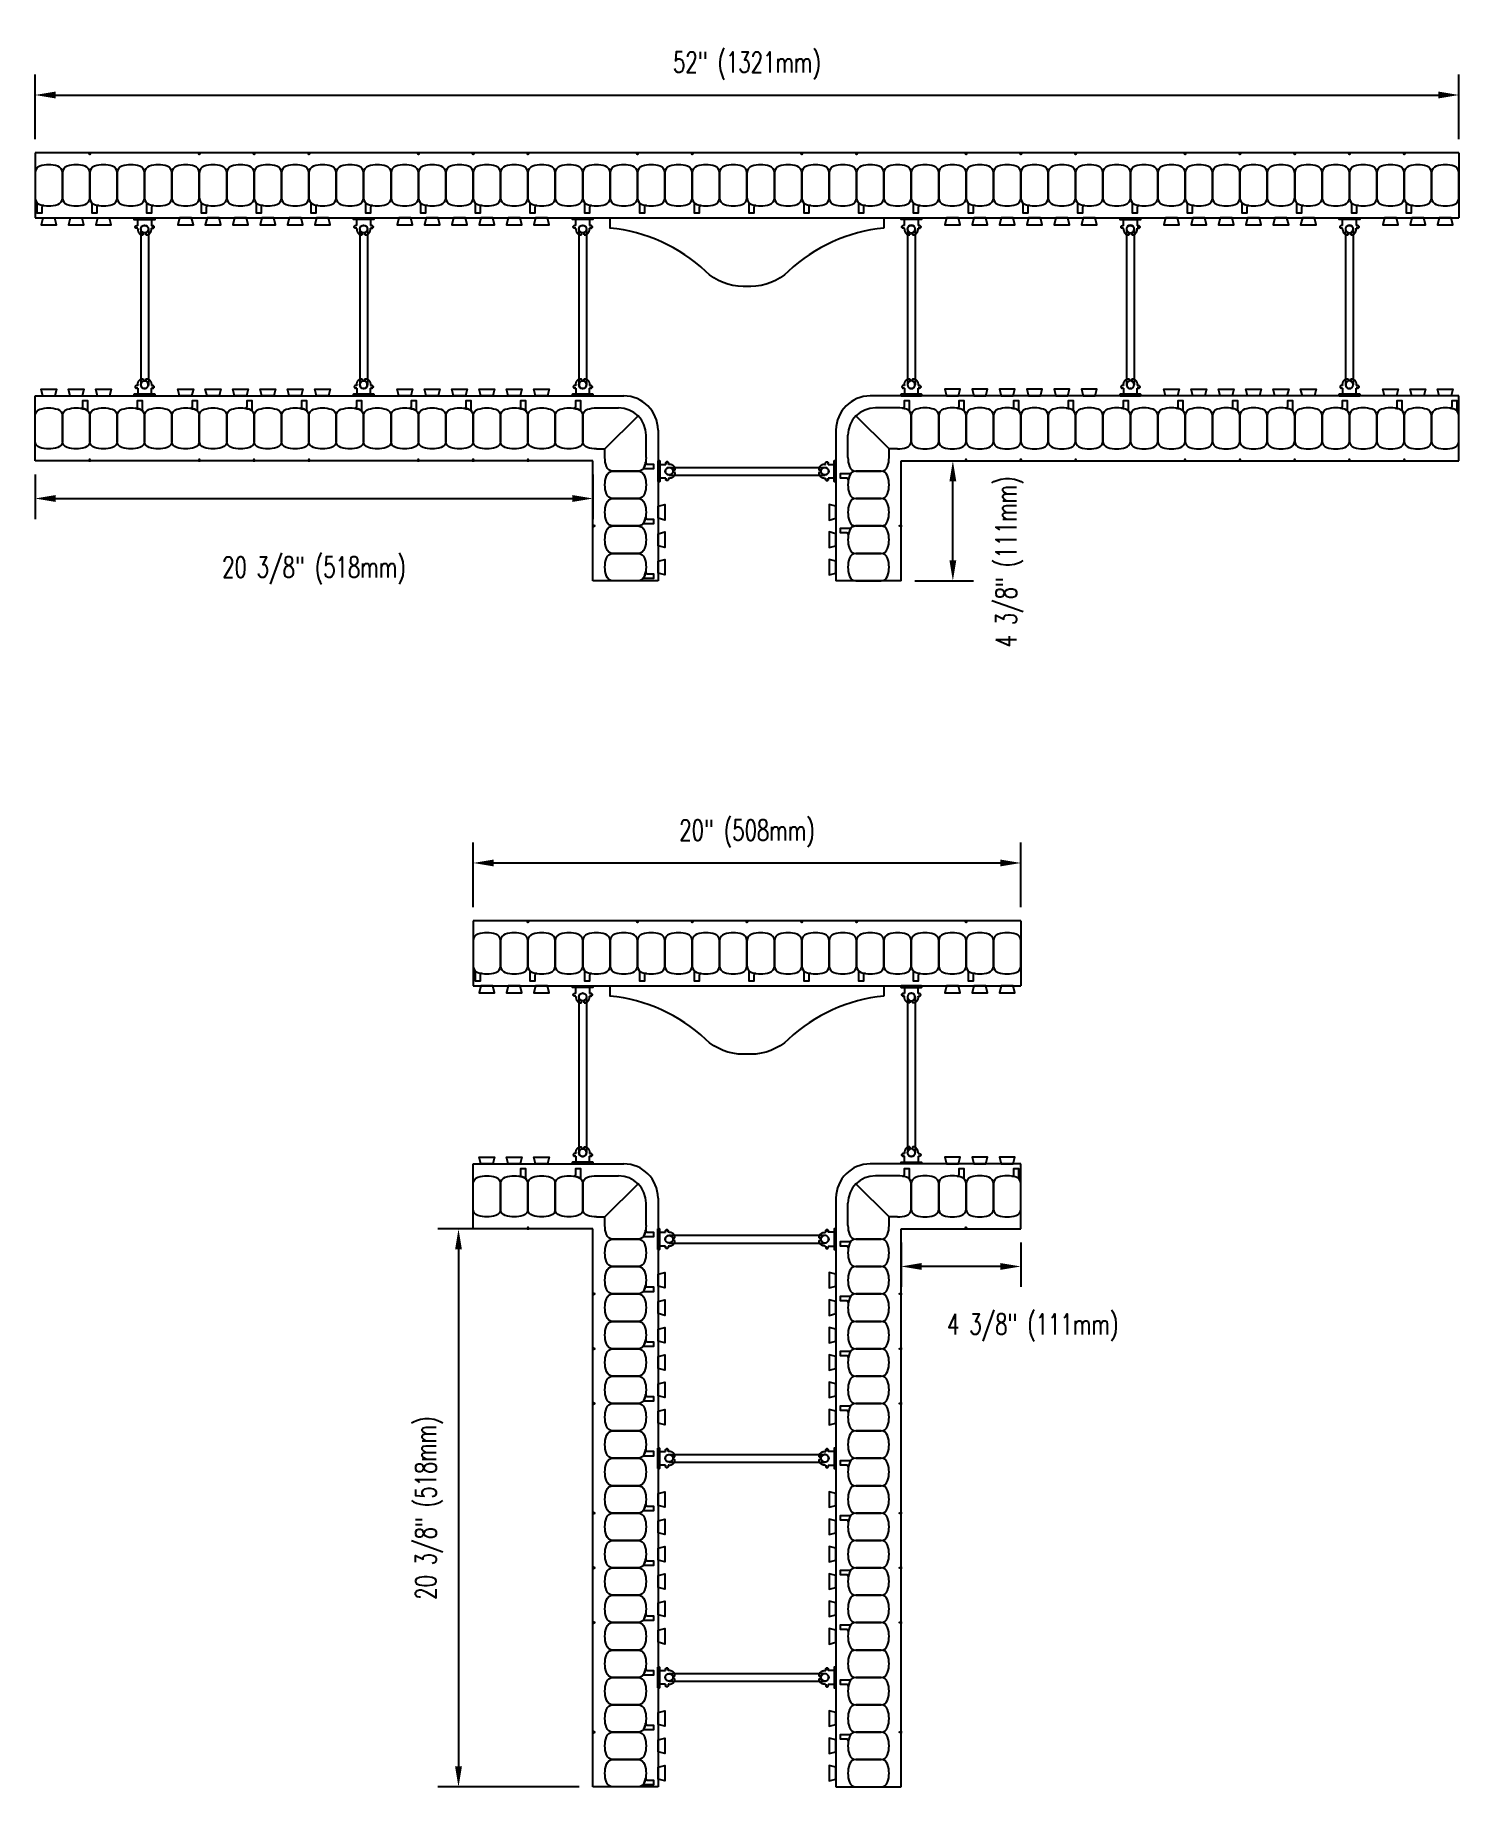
# Model space of a CAD drawing. Header units: inches. Extents: x 281.4 to 333.4, y 96.6 to 160.6.
import ezdxf

# ---------------------------------------------------------------- set-up
doc = ezdxf.new("R2010")
doc.units = ezdxf.units.IN
doc.header["$MEASUREMENT"] = 0
for name, color, linetype in [('line25', 2, 'Continuous'), ('LINE50', 5, 'Continuous'), ('LINE9', 9, 'Continuous'), ('TEXT', 4, 'Continuous')]:
    doc.layers.add(name, color=color, linetype=linetype)
doc.styles.add('DIM', font='romans.shx', dxfattribs={"width": 0.7})
doc.dimstyles.new('ext_8', dxfattribs={"dimscale": 8, "dimtxt": 0.09375, "dimasz": 0.09375, "dimexe": 0.09375, "dimexo": 0.0625, "dimgap": 0.0625, "dimtad": 1, "dimdec": 1, "dimzin": 3, "dimdsep": 46, "dimlunit": 4, "dimtxsty": 'DIM', "dimcen": 0.09, "dimdle": 0.09375, "dimclrt": 4, "dimadec": 0, "dimazin": 0, "dimtfac": 1, "dimtdec": 1, "dimtmove": 2, "dimatfit": 3, "dimfxl": 0, "dimfrac": 2, "dimtolj": 1, "dimtzin": 0, "dimarcsym": 0})

msp = doc.modelspace()

# ---------------------------------------------------------------- blocks, each defined once
blk = doc.blocks.new('*D18')
at = {"layer": 'Defpoints', "color": 0}
for p in [(281.387, 145.034), (301.762, 145.034), (301.762, 143.663)]:
    blk.add_point(p, dxfattribs=at)
at = {"layer": 'TEXT', "color": 0, "lineweight": -2}
for p, q in [((281.387, 144.534), (281.387, 142.913)), ((301.762, 144.534), (301.762, 142.913)), ((282.137, 143.663), (301.012, 143.663))]:
    blk.add_line(p, q, dxfattribs=at)
at = {"layer": 'TEXT', "color": 0}
for points in [[(282.137, 143.788), (282.137, 143.538), (281.387, 143.663)], [(301.012, 143.788), (301.012, 143.538), (301.762, 143.663)]]:
    blk.add_solid(points, dxfattribs=at)
at = {"layer": 'TEXT', "color": 4, "insert": (291.574, 141.034), "char_height": 0.75, "attachment_point": 5, "style": 'DIM'}
blk.add_mtext('\\A1;20 3/8" (518mm)', dxfattribs=at)
blk = doc.blocks.new('*D19')
at = {"layer": 'Defpoints', "color": 0}
for p in [(333.387, 158.394), (281.387, 156.284), (333.387, 156.284)]:
    blk.add_point(p, dxfattribs=at)
at = {"layer": 'TEXT', "color": 0, "lineweight": -2}
for p, q in [((281.387, 156.784), (281.387, 159.144)), ((333.387, 156.784), (333.387, 159.144)), ((282.137, 158.394), (332.637, 158.394))]:
    blk.add_line(p, q, dxfattribs=at)
at = {"layer": 'TEXT', "color": 0}
for points in [[(282.137, 158.519), (282.137, 158.269), (281.387, 158.394)], [(332.637, 158.519), (332.637, 158.269), (333.387, 158.394)]]:
    blk.add_solid(points, dxfattribs=at)
at = {"layer": 'TEXT', "color": 4, "insert": (307.387, 159.465), "char_height": 0.75, "attachment_point": 5, "style": 'DIM'}
blk.add_mtext('\\A1;52" (1321mm)', dxfattribs=at)
blk = doc.blocks.new('*D20')
at = {"layer": 'Defpoints', "color": 0}
for p in [(317.387, 130.355), (297.387, 128.245), (317.387, 128.245)]:
    blk.add_point(p, dxfattribs=at)
at = {"layer": 'TEXT', "color": 0, "lineweight": -2}
for p, q in [((297.387, 128.745), (297.387, 131.105)), ((317.387, 128.745), (317.387, 131.105)), ((298.137, 130.355), (316.637, 130.355))]:
    blk.add_line(p, q, dxfattribs=at)
at = {"layer": 'TEXT', "color": 0}
for points in [[(298.137, 130.48), (298.137, 130.23), (297.387, 130.355)], [(316.637, 130.48), (316.637, 130.23), (317.387, 130.355)]]:
    blk.add_solid(points, dxfattribs=at)
at = {"layer": 'TEXT', "color": 4, "insert": (307.387, 131.427), "char_height": 0.75, "attachment_point": 5, "style": 'DIM'}
blk.add_mtext('\\A1;20" (508mm)', dxfattribs=at)
blk = doc.blocks.new('*D21')
at = {"layer": 'Defpoints', "color": 0}
for p in [(301.762, 116.995), (296.851, 96.62), (301.762, 96.62)]:
    blk.add_point(p, dxfattribs=at)
at = {"layer": 'TEXT', "color": 0, "lineweight": -2}
for p, q in [((301.262, 116.995), (296.101, 116.995)), ((296.851, 116.245), (296.851, 97.37)), ((301.262, 96.62), (296.101, 96.62))]:
    blk.add_line(p, q, dxfattribs=at)
at = {"layer": 'TEXT', "color": 0}
for points in [[(296.726, 116.245), (296.976, 116.245), (296.851, 116.995)], [(296.726, 97.37), (296.976, 97.37), (296.851, 96.62)]]:
    blk.add_solid(points, dxfattribs=at)
at = {"layer": 'TEXT', "color": 4, "insert": (295.78, 106.807), "char_height": 0.75, "attachment_point": 5, "rotation": 90, "style": 'DIM'}
blk.add_mtext('\\A1;20 3/8" (518mm)', dxfattribs=at)
blk = doc.blocks.new('*D22')
at = {"layer": 'Defpoints', "color": 0}
for p in [(313.012, 116.995), (317.387, 116.995), (313.012, 115.624)]:
    blk.add_point(p, dxfattribs=at)
at = {"layer": 'TEXT', "color": 0, "lineweight": -2}
for p, q in [((313.012, 116.495), (313.012, 114.874)), ((317.387, 116.495), (317.387, 114.874)), ((316.637, 115.624), (313.762, 115.624))]:
    blk.add_line(p, q, dxfattribs=at)
at = {"layer": 'TEXT', "color": 0}
for points in [[(313.762, 115.749), (313.762, 115.499), (313.012, 115.624)], [(316.637, 115.749), (316.637, 115.499), (317.387, 115.624)]]:
    blk.add_solid(points, dxfattribs=at)
at = {"layer": 'TEXT', "color": 4, "insert": (317.823, 113.394), "char_height": 0.75, "attachment_point": 5, "style": 'DIM'}
blk.add_mtext('\\A1;4 3/8" (111mm)', dxfattribs=at)
blk = doc.blocks.new('*D17')
at = {"layer": 'Defpoints', "color": 0}
for p in [(313.012, 145.034), (314.905, 145.034), (313.012, 140.659)]:
    blk.add_point(p, dxfattribs=at)
at = {"layer": 'TEXT', "color": 0, "lineweight": -2}
for p, q in [((313.512, 145.034), (315.655, 145.034)), ((314.905, 141.409), (314.905, 144.284)), ((313.512, 140.659), (315.655, 140.659))]:
    blk.add_line(p, q, dxfattribs=at)
at = {"layer": 'TEXT', "color": 0}
for points in [[(314.78, 144.284), (315.03, 144.284), (314.905, 145.034)], [(314.78, 141.409), (315.03, 141.409), (314.905, 140.659)]]:
    blk.add_solid(points, dxfattribs=at)
at = {"layer": 'TEXT', "color": 4, "insert": (316.976, 141.355), "char_height": 0.75, "attachment_point": 5, "rotation": 90, "style": 'DIM'}
blk.add_mtext('\\A1;4 3/8" (111mm)', dxfattribs=at)
blk = doc.blocks.new('Connector')
blk.add_point((0.271, 0))
at = {"layer": 'LINE9'}
for p, q in [((0, 0.375), (0, -0.375)), ((0.062, -0.375), (0.062, 0.375)), ((0.281, 0.25), (0.062, 0.25))]:
    blk.add_line(p, q, dxfattribs=at)
for points, weights in [([(0.007, 0.375), (0.004, 0.375), (0, 0.375)], [1, 0.972587069138, 0.950305488115]), ([(0.327, 0.343), (0.308, 0.343), (0.281, 0.317), (0.281, 0.297)], [1, 0.85355339, 0.85355339, 1]), ([(0.328, 0.343), (0.327, 0.343), (0.327, 0.343)], [1, 0.70710678, 1]), ([(0.375, 0.297), (0.375, 0.317), (0.348, 0.343), (0.329, 0.343)], [1, 0.85355339, 0.85355339, 1]), ([(0.406, 0.25), (0.546, 0.25), (0.619, 0.131)], [0.958404415409, 0.794674173519, 0.864651571113]), ([(0.619, 0.052), (0.612, 0.049), (0.604, 0.049)], [0.83615024178, 0.892081430621, 1]), ([(0, -0.375), (0.004, -0.375), (0.007, -0.375)], [0.950305488115, 0.972587069138, 1]), ([(0.281, -0.297), (0.281, -0.317), (0.308, -0.343), (0.327, -0.343)], [1, 0.85355339, 0.85355339, 1]), ([(0.327, -0.343), (0.281, -0.343), (0.281, -0.297)], [1, 0.70710678, 1]), ([(0.329, -0.343), (0.348, -0.343), (0.375, -0.317), (0.375, -0.297)], [1, 0.85355339, 0.85355339, 1]), ([(0.375, -0.297), (0.375, -0.343), (0.329, -0.343)], [1, 0.70710678, 1]), ([(0.619, -0.131), (0.546, -0.25), (0.406, -0.25)], [0.864651574428, 0.794674169686, 0.958404415195]), ([(0.604, -0.049), (0.612, -0.049), (0.619, -0.052)], [1, 0.89208144177, 0.836150253337])]:
    blk.add_rational_spline(points, weights, degree=2, dxfattribs=at)
for points, degree in [([(0, 0.375), (0.002, 0.375), (0.005, 0.375), (0.007, 0.375)], 3), ([(0.007, 0.375), (0.021, 0.375), (0.051, 0.375), (0.062, 0.375), (0.062, 0.375)], 3), ([(0.281, 0.25), (0.281, 0.297)], 1), ([(0.327, 0.343), (0.327, 0.343), (0.328, 0.343), (0.328, 0.343)], 3), ([(0.328, 0.343), (0.329, 0.343), (0.329, 0.343), (0.329, 0.343)], 3), ([(0.375, 0.25), (0.375, 0.297)], 1), ([(0.406, 0.25), (0.375, 0.25)], 1), ([(0.406, 0.25), (0.406, 0.25)], 1), ([(0.406, 0.25), (0.406, 0.25)], 1), ([(0.406, 0.25), (0.406, 0.25)], 1), ([(0.406, 0.25), (0.406, 0.25)], 1), ([(0.406, 0.25), (0.406, 0.25)], 1), ([(0.406, 0.25), (0.406, 0.25)], 1), ([(0.406, 0.25), (0.406, 0.25)], 1), ([(0.406, 0.25), (0.406, 0.25)], 1), ([(0.406, 0.25), (0.406, 0.25)], 1), ([(0.406, 0.25), (0.406, 0.25)], 1), ([(0.406, 0.25), (0.406, 0.25)], 1), ([(0.406, 0.25), (0.406, 0.25)], 1), ([(0.406, 0.25), (0.406, 0.25)], 1), ([(0.406, 0.25), (0.406, 0.25)], 1), ([(0.406, 0.25), (0.406, 0.25)], 1), ([(0.406, 0.25), (0.406, 0.25)], 1), ([(0.406, 0.25), (0.406, 0.25)], 1), ([(0.406, 0.25), (0.406, 0.25)], 1), ([(0.406, 0.25), (0.406, 0.25)], 1), ([(0.406, 0.25), (0.406, 0.25)], 1), ([(0.406, 0.25), (0.406, 0.25)], 1), ([(0.406, 0.25), (0.406, 0.25)], 1), ([(0.406, 0.25), (0.406, 0.25)], 1), ([(0.406, 0.25), (0.406, 0.25)], 1), ([(0.604, 0.049), (0.532, 0.049)], 1), ([(0.532, 0.049), (0.532, 0.049)], 1), ([(0.532, 0.049), (0.532, 0.049)], 1), ([(0.532, 0.049), (0.532, 0.049)], 1), ([(0.532, 0.049), (0.532, 0.049)], 1), ([(0.532, 0.049), (0.532, 0.049)], 1), ([(0.532, 0.049), (0.532, 0.049)], 1), ([(0.532, 0.049), (0.532, 0.049)], 1), ([(0.532, 0.049), (0.532, 0.049)], 1), ([(0.532, 0.049), (0.532, 0.049)], 1), ([(0.532, 0.049), (0.532, 0.049)], 1), ([(0.604, 0.049), (0.609, 0.049), (0.614, 0.05), (0.619, 0.052)], 3), ([(0.604, 0.049), (0.604, 0.049)], 1), ([(0.604, 0.049), (0.604, 0.049)], 1), ([(0.604, 0.049), (0.604, 0.049)], 1), ([(0.604, 0.049), (0.604, 0.049)], 1), ([(0.619, 0.131), (0.619, 0.052)], 1), ([(0.619, 0.131), (0.619, 0.131)], 1), ([(0.619, 0.131), (0.619, 0.131)], 1), ([(0.619, 0.131), (0.619, 0.131)], 1), ([(0.619, 0.131), (0.619, 0.131)], 1), ([(0.007, -0.375), (0.005, -0.375), (0.002, -0.375), (0, -0.375)], 3), ([(0.062, -0.375), (0.062, -0.375), (0.051, -0.375), (0.021, -0.375), (0.007, -0.375)], 3), ([(0.062, -0.25), (0.281, -0.25)], 1), ([(0.281, -0.297), (0.281, -0.25)], 1), ([(0.281, -0.25), (0.281, -0.297)], 1), ([(0.328, -0.343), (0.328, -0.343), (0.327, -0.343), (0.327, -0.343)], 3), ([(0.329, -0.343), (0.329, -0.343), (0.329, -0.343), (0.328, -0.343)], 3), ([(0.375, -0.25), (0.375, -0.297)], 1), ([(0.375, -0.297), (0.375, -0.25)], 1), ([(0.406, -0.25), (0.375, -0.25)], 1), ([(0.406, -0.25), (0.406, -0.25)], 1), ([(0.406, -0.25), (0.406, -0.25)], 1), ([(0.406, -0.25), (0.406, -0.25)], 1), ([(0.406, -0.25), (0.406, -0.25)], 1), ([(0.406, -0.25), (0.406, -0.25)], 1), ([(0.406, -0.25), (0.406, -0.25)], 1), ([(0.406, -0.25), (0.406, -0.25)], 1), ([(0.406, -0.25), (0.406, -0.25)], 1), ([(0.406, -0.25), (0.406, -0.25)], 1), ([(0.406, -0.25), (0.406, -0.25)], 1), ([(0.406, -0.25), (0.406, -0.25)], 1), ([(0.532, -0.049), (0.604, -0.049)], 1), ([(0.604, -0.049), (0.58, -0.049), (0.556, -0.049), (0.532, -0.049)], 3), ([(0.532, -0.049), (0.532, -0.049)], 1), ([(0.532, -0.049), (0.532, -0.049)], 1), ([(0.532, -0.049), (0.532, -0.049)], 1), ([(0.532, -0.049), (0.532, -0.049)], 1), ([(0.619, -0.052), (0.614, -0.05), (0.609, -0.049), (0.604, -0.049)], 3), ([(0.604, -0.049), (0.604, -0.049)], 1), ([(0.604, -0.049), (0.604, -0.049)], 1), ([(0.604, -0.049), (0.604, -0.049)], 1), ([(0.604, -0.049), (0.604, -0.049)], 1), ([(0.604, -0.049), (0.604, -0.049)], 1), ([(0.604, -0.049), (0.604, -0.049)], 1), ([(0.604, -0.049), (0.604, -0.049)], 1), ([(0.604, -0.049), (0.604, -0.049)], 1), ([(0.619, -0.052), (0.619, -0.131)], 1), ([(0.619, -0.131), (0.619, -0.131)], 1), ([(0.619, -0.131), (0.619, -0.131)], 1), ([(0.619, -0.131), (0.619, -0.131)], 1), ([(0.619, -0.131), (0.619, -0.131)], 1)]:
    blk.add_open_spline(points, degree=degree, dxfattribs=at)
for points, weights, knots in [([(0.062, 0.375), (0.062, 0.375), (0.046, 0.375), (0.03, 0.375), (0.007, 0.375)], [0.868718858569, 0.861102746415, 1, 0.861102734288, 0.868718859898], [0, 0, 0, 0.5, 0.5, 1, 1, 1]), ([(0.532, 0.049), (0.472, 0.203), (0.333, 0.113), (0.157, 0), (0.333, -0.113), (0.472, -0.203), (0.532, -0.049)], [0.899508922286, 0.599718215298, 1, 0.54226024, 1, 0.599718224335, 0.899508908749], [0, 0, 0, 0.318112, 0.318112, 0.681888, 0.681888, 1, 1, 1]), ([(0.007, -0.375), (0.03, -0.375), (0.046, -0.375), (0.062, -0.375), (0.062, -0.375)], [0.868718859319, 0.861102739573, 1, 0.861102742958, 0.868718858948], [0, 0, 0, 0.5, 0.5, 1, 1, 1])]:
    blk.add_rational_spline(points, weights, degree=2, knots=knots, dxfattribs=at)
blk = doc.blocks.new('WEB_6_CENTRE_TOP')
for p, q in [((5.688, 0.141), (0, 0.141)), ((5.688, -0.141), (0, -0.141))]:
    blk.add_line(p, q)
for centre in [(0, 0), (5.688, 0)]:
    blk.add_circle(centre, 0.141)

# ---------------------------------------------------------------- dimensions: what is measured, and where the dimension line sits
at = {"layer": 'TEXT'}
for base, p1, p2, text, picture, middle in [((333.3869, 158.394), (281.3869, 156.2836), (333.3869, 156.2836), '52" (1321mm)', '*D19', (307.3869, 159.4654)), ((317.3869, 130.3553), (297.3869, 128.2449), (317.3869, 128.2449), '20" (508mm)', '*D20', (307.3869, 131.4267))]:
    dim = msp.add_linear_dim(base=base, p1=p1, p2=p2, text=text, dimstyle='ext_8', override={"dimdec": 3}, dxfattribs=at)
    dim.commit()
    dim.dimension.update_dxf_attribs({"geometry": picture, "text_midpoint": middle})
for base, p1, p2, text, picture, middle in [((301.7619, 143.663), (281.3869, 145.0336), (301.7619, 145.0336), '20 3/8" (518mm)', '*D18', (291.5744, 141.0342)), ((313.0119, 115.6243), (317.3869, 116.9949), (313.0119, 116.9949), '4 3/8" (111mm)', '*D22', (317.823, 113.394))]:
    dim = msp.add_linear_dim(base=base, p1=p1, p2=p2, text=text, dimstyle='ext_8', override={"dimdec": 3}, dxfattribs=at)
    dim.commit()
    dim.dimension.update_dxf_attribs({"geometry": picture, "text_midpoint": middle, "dimtype": 160})
dim = msp.add_linear_dim(base=(314.9048, 145.0336), p1=(313.0119, 140.6586), p2=(313.0119, 145.0336), angle=270, text='4 3/8" (111mm)', dimstyle='ext_8', override={"dimdec": 3}, dxfattribs=at)
dim.commit()
dim.dimension.update_dxf_attribs({"geometry": '*D17', "text_midpoint": (316.9762, 141.3554), "dimtype": 160})
dim = msp.add_linear_dim(base=(296.8513, 96.6199), p1=(301.7619, 116.9949), p2=(301.7619, 96.6199), angle=270, text='20 3/8" (518mm)', dimstyle='ext_8', override={"dimdec": 3}, dxfattribs=at)
dim.commit()
dim.dimension.update_dxf_attribs({"geometry": '*D21', "text_midpoint": (295.7799, 106.8074)})

# ---------------------------------------------------------------- linework, layer by layer
at = {"layer": 'line25'}
for p, q in [((281.3869, 153.9086), (333.3869, 153.9086)), ((281.3869, 147.4086), (302.8869, 147.4086)), ((333.3869, 147.4086), (311.8869, 147.4086)), ((304.1369, 146.1586), (304.1369, 140.6586)), ((310.6369, 146.1586), (310.6369, 140.6586)), ((297.3869, 125.8699), (317.3869, 125.8699)), ((297.3869, 119.3699), (302.8869, 119.3699)), ((317.3869, 119.3699), (311.8869, 119.3699)), ((304.1369, 118.1199), (304.1369, 96.6199)), ((310.6369, 118.1199), (310.6369, 96.6199))]:
    msp.add_line(p, q, dxfattribs=at)
for points in [[(281.6681, 153.9035), (281.6057, 153.6535), (282.1681, 153.6535), (282.1057, 153.9035)], [(282.6681, 153.9035), (282.6057, 153.6535), (283.1681, 153.6535), (283.1057, 153.9035)], [(283.6681, 153.9035), (283.6057, 153.6535), (284.1681, 153.6535), (284.1057, 153.9035)], [(286.6681, 153.906), (286.6057, 153.656), (287.1681, 153.656), (287.1057, 153.906)], [(287.6681, 153.906), (287.6057, 153.656), (288.1681, 153.656), (288.1057, 153.906)], [(288.6681, 153.906), (288.6057, 153.656), (289.1681, 153.656), (289.1057, 153.906)], [(289.6681, 153.906), (289.6057, 153.656), (290.1681, 153.656), (290.1057, 153.906)], [(290.6681, 153.906), (290.6057, 153.656), (291.1681, 153.656), (291.1057, 153.906)], [(291.6681, 153.906), (291.6057, 153.656), (292.1681, 153.656), (292.1057, 153.906)], [(294.6681, 153.9086), (294.6058, 153.6586), (295.1681, 153.6586), (295.1058, 153.9086)], [(295.6681, 153.9086), (295.6058, 153.6586), (296.1681, 153.6586), (296.1058, 153.9086)], [(296.6681, 153.9086), (296.6058, 153.6586), (297.1681, 153.6586), (297.1058, 153.9086)], [(297.6681, 153.9086), (297.6058, 153.6586), (298.1681, 153.6586), (298.1058, 153.9086)], [(298.6681, 153.9086), (298.6058, 153.6586), (299.1681, 153.6586), (299.1058, 153.9086)], [(299.6681, 153.9086), (299.6058, 153.6586), (300.1681, 153.6586), (300.1058, 153.9086)], [(314.6681, 153.9086), (314.6058, 153.6586), (315.1681, 153.6586), (315.1058, 153.9086)], [(315.6681, 153.9086), (315.6058, 153.6586), (316.1681, 153.6586), (316.1058, 153.9086)], [(316.6681, 153.9086), (316.6058, 153.6586), (317.1681, 153.6586), (317.1058, 153.9086)], [(317.6681, 153.9086), (317.6058, 153.6586), (318.1681, 153.6586), (318.1058, 153.9086)], [(318.6681, 153.9086), (318.6058, 153.6586), (319.1681, 153.6586), (319.1058, 153.9086)], [(319.6681, 153.9086), (319.6058, 153.6586), (320.1681, 153.6586), (320.1058, 153.9086)], [(322.6681, 153.906), (322.6057, 153.656), (323.1681, 153.656), (323.1057, 153.906)], [(323.6681, 153.906), (323.6057, 153.656), (324.1681, 153.656), (324.1057, 153.906)], [(324.6681, 153.906), (324.6057, 153.656), (325.1681, 153.656), (325.1057, 153.906)], [(325.6681, 153.906), (325.6057, 153.656), (326.1681, 153.656), (326.1057, 153.906)], [(326.6681, 153.906), (326.6057, 153.656), (327.1681, 153.656), (327.1057, 153.906)], [(327.6681, 153.906), (327.6057, 153.656), (328.1681, 153.656), (328.1057, 153.906)], [(330.6681, 153.9093), (330.6057, 153.6593), (331.1681, 153.6593), (331.1057, 153.9093)], [(331.6681, 153.9093), (331.6057, 153.6593), (332.1681, 153.6593), (332.1057, 153.9093)], [(332.6681, 153.9093), (332.6057, 153.6593), (333.1681, 153.6593), (333.1057, 153.9093)], [(281.6681, 147.4035), (281.6057, 147.6535), (282.1681, 147.6535), (282.1057, 147.4035)], [(282.6681, 147.4035), (282.6057, 147.6535), (283.1681, 147.6535), (283.1057, 147.4035)], [(283.6681, 147.4035), (283.6057, 147.6535), (284.1681, 147.6535), (284.1057, 147.4035)], [(286.6681, 147.406), (286.6057, 147.656), (287.1681, 147.656), (287.1057, 147.406)], [(287.6681, 147.406), (287.6057, 147.656), (288.1681, 147.656), (288.1057, 147.406)], [(288.6681, 147.406), (288.6057, 147.656), (289.1681, 147.656), (289.1057, 147.406)], [(289.6681, 147.406), (289.6057, 147.656), (290.1681, 147.656), (290.1057, 147.406)], [(290.6681, 147.406), (290.6057, 147.656), (291.1681, 147.656), (291.1057, 147.406)], [(291.6681, 147.406), (291.6057, 147.656), (292.1681, 147.656), (292.1057, 147.406)], [(294.6681, 147.4086), (294.6058, 147.6586), (295.1681, 147.6586), (295.1058, 147.4086)], [(295.6681, 147.4086), (295.6058, 147.6586), (296.1681, 147.6586), (296.1058, 147.4086)], [(296.6681, 147.4086), (296.6058, 147.6586), (297.1681, 147.6586), (297.1058, 147.4086)], [(297.6681, 147.4086), (297.6058, 147.6586), (298.1681, 147.6586), (298.1058, 147.4086)], [(298.6681, 147.4086), (298.6058, 147.6586), (299.1681, 147.6586), (299.1058, 147.4086)], [(299.6681, 147.4086), (299.6058, 147.6586), (300.1681, 147.6586), (300.1058, 147.4086)], [(315.1058, 147.4086), (315.1681, 147.6586), (314.6058, 147.6586), (314.6681, 147.4086)], [(316.1058, 147.4086), (316.1681, 147.6586), (315.6058, 147.6586), (315.6681, 147.4086)], [(317.1058, 147.4086), (317.1681, 147.6586), (316.6058, 147.6586), (316.6681, 147.4086)], [(318.1058, 147.4086), (318.1681, 147.6586), (317.6058, 147.6586), (317.6681, 147.4086)], [(319.1058, 147.4086), (319.1681, 147.6586), (318.6058, 147.6586), (318.6681, 147.4086)], [(320.1058, 147.4086), (320.1681, 147.6586), (319.6058, 147.6586), (319.6681, 147.4086)], [(322.6681, 147.406), (322.6057, 147.656), (323.1681, 147.656), (323.1057, 147.406)], [(323.6681, 147.406), (323.6057, 147.656), (324.1681, 147.656), (324.1057, 147.406)], [(324.6681, 147.406), (324.6057, 147.656), (325.1681, 147.656), (325.1057, 147.406)], [(325.6681, 147.406), (325.6057, 147.656), (326.1681, 147.656), (326.1057, 147.406)], [(326.6681, 147.406), (326.6057, 147.656), (327.1681, 147.656), (327.1057, 147.406)], [(327.6681, 147.406), (327.6057, 147.656), (328.1681, 147.656), (328.1057, 147.406)], [(330.6681, 147.4094), (330.6057, 147.6594), (331.1681, 147.6594), (331.1057, 147.4094)], [(331.6681, 147.4094), (331.6057, 147.6594), (332.1681, 147.6594), (332.1057, 147.4094)], [(332.6681, 147.4094), (332.6057, 147.6594), (333.1681, 147.6594), (333.1057, 147.4094)], [(304.1369, 143.3774), (304.3869, 143.4397), (304.3869, 142.8774), (304.1369, 142.9397)], [(310.6369, 143.3774), (310.3869, 143.4397), (310.3869, 142.8774), (310.6369, 142.9397)], [(304.1369, 142.3774), (304.3869, 142.4397), (304.3869, 141.8774), (304.1369, 141.9397)], [(310.6369, 142.3774), (310.3869, 142.4397), (310.3869, 141.8774), (310.6369, 141.9397)], [(304.1369, 141.3774), (304.3869, 141.4397), (304.3869, 140.8774), (304.1369, 140.9397)], [(310.6369, 141.3774), (310.3869, 141.4397), (310.3869, 140.8774), (310.6369, 140.9397)], [(297.6681, 125.8699), (297.6058, 125.6199), (298.1681, 125.6199), (298.1058, 125.8699)], [(298.6681, 125.8699), (298.6058, 125.6199), (299.1681, 125.6199), (299.1058, 125.8699)], [(299.6681, 125.8699), (299.6058, 125.6199), (300.1681, 125.6199), (300.1058, 125.8699)], [(314.6681, 125.8699), (314.6058, 125.6199), (315.1681, 125.6199), (315.1058, 125.8699)], [(315.6681, 125.8699), (315.6058, 125.6199), (316.1681, 125.6199), (316.1058, 125.8699)], [(316.6681, 125.8699), (316.6058, 125.6199), (317.1681, 125.6199), (317.1058, 125.8699)], [(297.6681, 119.3699), (297.6058, 119.6199), (298.1681, 119.6199), (298.1058, 119.3699)], [(298.6681, 119.3699), (298.6058, 119.6199), (299.1681, 119.6199), (299.1058, 119.3699)], [(299.6681, 119.3699), (299.6058, 119.6199), (300.1681, 119.6199), (300.1058, 119.3699)], [(315.1058, 119.3699), (315.1681, 119.6199), (314.6058, 119.6199), (314.6681, 119.3699)], [(316.1058, 119.3699), (316.1681, 119.6199), (315.6058, 119.6199), (315.6681, 119.3699)], [(317.1058, 119.3699), (317.1681, 119.6199), (316.6058, 119.6199), (316.6681, 119.3699)], [(304.1369, 115.3387), (304.3869, 115.4011), (304.3869, 114.8387), (304.1369, 114.9011)], [(310.6369, 115.3387), (310.3869, 115.4011), (310.3869, 114.8387), (310.6369, 114.9011)], [(304.1369, 114.3387), (304.3869, 114.4011), (304.3869, 113.8387), (304.1369, 113.9011)], [(310.6369, 114.3387), (310.3869, 114.4011), (310.3869, 113.8387), (310.6369, 113.9011)], [(304.1369, 113.3387), (304.3869, 113.4011), (304.3869, 112.8387), (304.1369, 112.9011)], [(310.6369, 113.3387), (310.3869, 113.4011), (310.3869, 112.8387), (310.6369, 112.9011)], [(304.1369, 112.3387), (304.3869, 112.4011), (304.3869, 111.8387), (304.1369, 111.9011)], [(310.6369, 112.3387), (310.3869, 112.4011), (310.3869, 111.8387), (310.6369, 111.9011)], [(304.1369, 111.3387), (304.3869, 111.4011), (304.3869, 110.8387), (304.1369, 110.9011)], [(310.6369, 111.3387), (310.3869, 111.4011), (310.3869, 110.8387), (310.6369, 110.9011)], [(304.1369, 110.3387), (304.3869, 110.4011), (304.3869, 109.8387), (304.1369, 109.9011)], [(310.6369, 110.3387), (310.3869, 110.4011), (310.3869, 109.8387), (310.6369, 109.9011)], [(304.1369, 107.3387), (304.3869, 107.4011), (304.3869, 106.8387), (304.1369, 106.9011)], [(310.6369, 107.3387), (310.3869, 107.4011), (310.3869, 106.8387), (310.6369, 106.9011)], [(304.1369, 106.3387), (304.3869, 106.4011), (304.3869, 105.8387), (304.1369, 105.9011)], [(310.6369, 106.3387), (310.3869, 106.4011), (310.3869, 105.8387), (310.6369, 105.9011)], [(304.1369, 105.3387), (304.3869, 105.4011), (304.3869, 104.8387), (304.1369, 104.9011)], [(310.6369, 105.3387), (310.3869, 105.4011), (310.3869, 104.8387), (310.6369, 104.9011)], [(304.1369, 104.3387), (304.3869, 104.4011), (304.3869, 103.8387), (304.1369, 103.9011)], [(310.6369, 104.3387), (310.3869, 104.4011), (310.3869, 103.8387), (310.6369, 103.9011)], [(304.1369, 103.3387), (304.3869, 103.4011), (304.3869, 102.8387), (304.1369, 102.9011)], [(310.6369, 103.3387), (310.3869, 103.4011), (310.3869, 102.8387), (310.6369, 102.9011)], [(304.1369, 102.3387), (304.3869, 102.4011), (304.3869, 101.8387), (304.1369, 101.9011)], [(310.6369, 102.3387), (310.3869, 102.4011), (310.3869, 101.8387), (310.6369, 101.9011)], [(304.1369, 99.3387), (304.3869, 99.4011), (304.3869, 98.8387), (304.1369, 98.9011)], [(310.6369, 99.3387), (310.3869, 99.4011), (310.3869, 98.8387), (310.6369, 98.9011)], [(304.1369, 98.3387), (304.3869, 98.4011), (304.3869, 97.8387), (304.1369, 97.9011)], [(310.6369, 98.3387), (310.3869, 98.4011), (310.3869, 97.8387), (310.6369, 97.9011)], [(304.1369, 97.3387), (304.3869, 97.4011), (304.3869, 96.8387), (304.1369, 96.9011)], [(310.6369, 97.3387), (310.3869, 97.4011), (310.3869, 96.8387), (310.6369, 96.9011)]]:
    msp.add_lwpolyline(points, close=True, dxfattribs=at)
for centre, start, end in [((302.8869, 146.1586), 0, 90), ((311.8869, 146.1586), 90, 180), ((302.8869, 118.1199), 0, 90), ((311.8869, 118.1199), 90, 180)]:
    msp.add_arc(centre, 1.25, start, end, dxfattribs=at)
at = {"layer": 'LINE50'}
for p, q in [((333.3869, 156.2836), (281.3869, 156.2836)), ((281.3869, 156.2836), (281.3869, 153.9086)), ((333.3869, 156.2836), (333.3869, 153.9086)), ((281.3869, 145.0336), (281.3869, 147.4086)), ((333.3869, 145.0336), (333.3869, 147.4086)), ((301.7619, 145.0336), (281.3869, 145.0336)), ((301.7619, 140.6586), (301.7619, 145.0336)), ((313.0119, 145.0336), (333.3869, 145.0336)), ((313.0119, 140.6586), (313.0119, 145.0336)), ((304.1369, 140.6586), (301.7619, 140.6586)), ((313.0119, 140.6586), (310.6369, 140.6586)), ((297.3869, 128.2449), (297.3869, 125.8699)), ((317.3869, 128.2449), (297.3869, 128.2449)), ((317.3869, 128.2449), (317.3869, 125.8699)), ((297.3869, 116.9949), (297.3869, 119.3699)), ((317.3869, 116.9949), (317.3869, 119.3699)), ((301.7619, 116.9949), (297.3869, 116.9949)), ((301.7619, 96.6199), (301.7619, 116.9949)), ((313.0119, 96.6199), (313.0119, 116.9949)), ((313.0119, 116.9949), (317.3869, 116.9949)), ((304.1369, 96.6199), (301.7619, 96.6199)), ((310.6369, 96.6199), (313.0119, 96.6199))]:
    msp.add_line(p, q, dxfattribs=at)
at = {"layer": 'LINE9'}
for p, q in [((301.8869, 146.9711), (302.6994, 146.9711)), ((302.1994, 145.4711), (303.4065, 146.6782)), ((312.5744, 145.4711), (311.3673, 146.6782)), ((312.8869, 146.9711), (312.0744, 146.9711)), ((303.6994, 145.1586), (303.6994, 145.9711)), ((311.0744, 145.1586), (311.0744, 145.9711)), ((301.8869, 145.4711), (302.1994, 145.4711)), ((302.1994, 145.1586), (302.1994, 145.4711)), ((312.8869, 145.4711), (312.5744, 145.4711)), ((312.5744, 145.1586), (312.5744, 145.4711)), ((301.8869, 118.9324), (302.6994, 118.9324)), ((302.1994, 117.4324), (303.4065, 118.6395)), ((312.5744, 117.4324), (311.3673, 118.6395)), ((312.8869, 118.9324), (312.0744, 118.9324)), ((303.6994, 117.1199), (303.6994, 117.9324)), ((311.0744, 117.1199), (311.0744, 117.9324)), ((301.8869, 117.4324), (302.1994, 117.4324)), ((302.1994, 117.1199), (302.1994, 117.4324)), ((312.5744, 117.1199), (312.5744, 117.4324)), ((312.8869, 117.4324), (312.5744, 117.4324))]:
    msp.add_line(p, q, dxfattribs=at)
for points in [[(283.4182, 156.2836), (283.3869, 156.2191), (283.3557, 156.2836)], [(287.4182, 156.2836), (287.3869, 156.2191), (287.3557, 156.2836)], [(287.4182, 156.2836), (287.3869, 156.2191), (287.3557, 156.2836)], [(289.4182, 156.2836), (289.3869, 156.2191), (289.3557, 156.2836)], [(291.4182, 156.2836), (291.3869, 156.2191), (291.3557, 156.2836)], [(295.4182, 156.2836), (295.3869, 156.2191), (295.3557, 156.2836)], [(295.4182, 156.2836), (295.3869, 156.2191), (295.3557, 156.2836)], [(297.4182, 156.2836), (297.3869, 156.2191), (297.3557, 156.2836)], [(299.4182, 156.2836), (299.3869, 156.2191), (299.3557, 156.2836)], [(303.4182, 156.2836), (303.3869, 156.2191), (303.3557, 156.2836)], [(305.4182, 156.2836), (305.3869, 156.2191), (305.3557, 156.2836)], [(309.4182, 156.2836), (309.3869, 156.2191), (309.3557, 156.2836)], [(311.4182, 156.2836), (311.3869, 156.2191), (311.3557, 156.2836)], [(315.4182, 156.2836), (315.3869, 156.2191), (315.3557, 156.2836)], [(315.4182, 156.2836), (315.3869, 156.2191), (315.3557, 156.2836)], [(317.4182, 156.2836), (317.3869, 156.2191), (317.3557, 156.2836)], [(319.4182, 156.2836), (319.3869, 156.2191), (319.3557, 156.2836)], [(323.4182, 156.2836), (323.3869, 156.2191), (323.3557, 156.2836)], [(325.4182, 156.2836), (325.3869, 156.2191), (325.3557, 156.2836)], [(327.4182, 156.2836), (327.3869, 156.2191), (327.3557, 156.2836)], [(329.4182, 156.2836), (329.3869, 156.2191), (329.3557, 156.2836)], [(331.4182, 156.2836), (331.3869, 156.2191), (331.3557, 156.2836)], [(283.4182, 145.0336), (283.3869, 145.0981), (283.3557, 145.0336)], [(287.4182, 145.0336), (287.3869, 145.0981), (287.3557, 145.0336)], [(287.4182, 145.0336), (287.3869, 145.0981), (287.3557, 145.0336)], [(289.4182, 145.0336), (289.3869, 145.0981), (289.3557, 145.0336)], [(291.4182, 145.0336), (291.3869, 145.0981), (291.3557, 145.0336)], [(295.4182, 145.0336), (295.3869, 145.0981), (295.3557, 145.0336)], [(295.4182, 145.0336), (295.3869, 145.0981), (295.3557, 145.0336)], [(297.4182, 145.0336), (297.3869, 145.0981), (297.3557, 145.0336)], [(299.4182, 145.0336), (299.3869, 145.0981), (299.3557, 145.0336)], [(315.4182, 145.0352), (315.3869, 145.0996), (315.3557, 145.0352)], [(315.4182, 145.0352), (315.3869, 145.0996), (315.3557, 145.0352)], [(317.4182, 145.0352), (317.3869, 145.0996), (317.3557, 145.0352)], [(319.4182, 145.0352), (319.3869, 145.0996), (319.3557, 145.0352)], [(323.4182, 145.0352), (323.3869, 145.0996), (323.3557, 145.0352)], [(325.4182, 145.0352), (325.3869, 145.0996), (325.3557, 145.0352)], [(327.4182, 145.0352), (327.3869, 145.0996), (327.3557, 145.0352)], [(329.4182, 145.0352), (329.3869, 145.0996), (329.3557, 145.0352)], [(331.4182, 145.0352), (331.3869, 145.0996), (331.3557, 145.0352)], [(301.7619, 142.6273), (301.8264, 142.6586), (301.7619, 142.6898)], [(313.0119, 142.6273), (312.9474, 142.6586), (313.0119, 142.6898)], [(299.4182, 128.2449), (299.3869, 128.1804), (299.3557, 128.2449)], [(299.4182, 128.2449), (299.3869, 128.1804), (299.3557, 128.2449)], [(303.4182, 128.2449), (303.3869, 128.1804), (303.3557, 128.2449)], [(303.4182, 128.2449), (303.3869, 128.1804), (303.3557, 128.2449)], [(305.4182, 128.2449), (305.3869, 128.1804), (305.3557, 128.2449)], [(307.4182, 128.2449), (307.3869, 128.1804), (307.3557, 128.2449)], [(309.4182, 128.2449), (309.3869, 128.1804), (309.3557, 128.2449)], [(309.4182, 128.2449), (309.3869, 128.1804), (309.3557, 128.2449)], [(311.4182, 128.2449), (311.3869, 128.1804), (311.3557, 128.2449)], [(311.4182, 128.2449), (311.3869, 128.1804), (311.3557, 128.2449)], [(315.4182, 128.2449), (315.3869, 128.1804), (315.3557, 128.2449)], [(315.4182, 128.2449), (315.3869, 128.1804), (315.3557, 128.2449)], [(315.4182, 128.2449), (315.3869, 128.1804), (315.3557, 128.2449)], [(299.4182, 116.9949), (299.3869, 117.0594), (299.3557, 116.9949)], [(315.3506, 116.9949), (315.3819, 117.0594), (315.4131, 116.9949)], [(301.7619, 114.5887), (301.8264, 114.6199), (301.7619, 114.6512)], [(313.0119, 114.5887), (312.9474, 114.6199), (313.0119, 114.6512)], [(301.7619, 112.5887), (301.8264, 112.6199), (301.7619, 112.6512)], [(313.0119, 112.5887), (312.9474, 112.6199), (313.0119, 112.6512)], [(301.7619, 110.5887), (301.8264, 110.6199), (301.7619, 110.6512)], [(313.0119, 110.5887), (312.9474, 110.6199), (313.0119, 110.6512)], [(301.7619, 106.5887), (301.8264, 106.6199), (301.7619, 106.6512)], [(313.0119, 106.5887), (312.9474, 106.6199), (313.0119, 106.6512)], [(301.7619, 104.5887), (301.8264, 104.6199), (301.7619, 104.6512)], [(313.0119, 104.5887), (312.9474, 104.6199), (313.0119, 104.6512)], [(301.7619, 102.5887), (301.8264, 102.6199), (301.7619, 102.6512)], [(313.0119, 102.5887), (312.9474, 102.6199), (313.0119, 102.6512)], [(301.7619, 98.5887), (301.8264, 98.6199), (301.7619, 98.6512)], [(313.0119, 98.5887), (312.9474, 98.6199), (313.0119, 98.6512)]]:
    msp.add_lwpolyline(points, close=True, dxfattribs=at)
for points in [[(281.56, 154.3976, 0.1576708), (282.2138, 154.3976, 0.3253046), (282.3869, 154.6355), (282.3869, 155.5566, 0.3253046), (282.2138, 155.7945, 0.1576708), (281.56, 155.7945, 0.3253046), (281.3869, 155.5566), (281.3869, 154.6355, 0.3253046)], [(282.56, 154.3976, 0.1576708), (283.2138, 154.3976, 0.3253046), (283.3869, 154.6355), (283.3869, 155.5566, 0.3253046), (283.2138, 155.7945, 0.1576708), (282.56, 155.7945, 0.3253046), (282.3869, 155.5566), (282.3869, 154.6355, 0.3253046)], [(283.56, 154.3976, 0.1576708), (284.2138, 154.3976, 0.3253046), (284.3869, 154.6355), (284.3869, 155.5566, 0.3253046), (284.2138, 155.7945, 0.1576708), (283.56, 155.7945, 0.3253046), (283.3869, 155.5566), (283.3869, 154.6355, 0.3253046)], [(284.56, 154.3976, 0.1576708), (285.2138, 154.3976, 0.3253046), (285.3869, 154.6355), (285.3869, 155.5566, 0.3253046), (285.2138, 155.7945, 0.1576708), (284.56, 155.7945, 0.3253046), (284.3869, 155.5566), (284.3869, 154.6355, 0.3253046)], [(285.56, 154.3976, 0.1576708), (286.2138, 154.3976, 0.3253046), (286.3869, 154.6355), (286.3869, 155.5566, 0.3253046), (286.2138, 155.7945, 0.1576708), (285.56, 155.7945, 0.3253046), (285.3869, 155.5566), (285.3869, 154.6355, 0.3253046)], [(286.56, 154.3976, 0.1576708), (287.2138, 154.3976, 0.3253046), (287.3869, 154.6355), (287.3869, 155.5566, 0.3253046), (287.2138, 155.7945, 0.1576708), (286.56, 155.7945, 0.3253046), (286.3869, 155.5566), (286.3869, 154.6355, 0.3253046)], [(287.56, 154.3976, 0.1576708), (288.2138, 154.3976, 0.3253046), (288.3869, 154.6355), (288.3869, 155.5566, 0.3253046), (288.2138, 155.7945, 0.1576708), (287.56, 155.7945, 0.3253046), (287.3869, 155.5566), (287.3869, 154.6355, 0.3253046)], [(288.56, 154.3976, 0.1576708), (289.2138, 154.3976, 0.3253046), (289.3869, 154.6355), (289.3869, 155.5566, 0.3253046), (289.2138, 155.7945, 0.1576708), (288.56, 155.7945, 0.3253046), (288.3869, 155.5566), (288.3869, 154.6355, 0.3253046)], [(289.56, 154.3976, 0.1576708), (290.2138, 154.3976, 0.3253046), (290.3869, 154.6355), (290.3869, 155.5566, 0.3253046), (290.2138, 155.7945, 0.1576708), (289.56, 155.7945, 0.3253046), (289.3869, 155.5566), (289.3869, 154.6355, 0.3253046)], [(290.56, 154.3976, 0.1576708), (291.2138, 154.3976, 0.3253046), (291.3869, 154.6355), (291.3869, 155.5566, 0.3253046), (291.2138, 155.7945, 0.1576708), (290.56, 155.7945, 0.3253046), (290.3869, 155.5566), (290.3869, 154.6355, 0.3253046)], [(291.56, 154.3976, 0.1576708), (292.2138, 154.3976, 0.3253046), (292.3869, 154.6355), (292.3869, 155.5566, 0.3253046), (292.2138, 155.7945, 0.1576708), (291.56, 155.7945, 0.3253046), (291.3869, 155.5566), (291.3869, 154.6355, 0.3253046)], [(292.56, 154.3976, 0.1576708), (293.2138, 154.3976, 0.3253046), (293.3869, 154.6355), (293.3869, 155.5566, 0.3253046), (293.2138, 155.7945, 0.1576708), (292.56, 155.7945, 0.3253046), (292.3869, 155.5566), (292.3869, 154.6355, 0.3253046)], [(293.56, 154.3976, 0.1576708), (294.2138, 154.3976, 0.3253046), (294.3869, 154.6355), (294.3869, 155.5566, 0.3253046), (294.2138, 155.7945, 0.1576708), (293.56, 155.7945, 0.3253046), (293.3869, 155.5566), (293.3869, 154.6355, 0.3253046)], [(294.56, 154.3976, 0.1576708), (295.2138, 154.3976, 0.3253046), (295.3869, 154.6355), (295.3869, 155.5566, 0.3253046), (295.2138, 155.7945, 0.1576708), (294.56, 155.7945, 0.3253046), (294.3869, 155.5566), (294.3869, 154.6355, 0.3253046)], [(295.56, 154.3976, 0.1576708), (296.2138, 154.3976, 0.3253046), (296.3869, 154.6355), (296.3869, 155.5566, 0.3253046), (296.2138, 155.7945, 0.1576708), (295.56, 155.7945, 0.3253046), (295.3869, 155.5566), (295.3869, 154.6355, 0.3253046)], [(296.56, 154.3976, 0.1576708), (297.2138, 154.3976, 0.3253046), (297.3869, 154.6355), (297.3869, 155.5566, 0.3253046), (297.2138, 155.7945, 0.1576708), (296.56, 155.7945, 0.3253046), (296.3869, 155.5566), (296.3869, 154.6355, 0.3253046)], [(297.56, 154.3976, 0.1576708), (298.2138, 154.3976, 0.3253046), (298.3869, 154.6355), (298.3869, 155.5566, 0.3253046), (298.2138, 155.7945, 0.1576708), (297.56, 155.7945, 0.3253046), (297.3869, 155.5566), (297.3869, 154.6355, 0.3253046)], [(298.56, 154.3976, 0.1576708), (299.2138, 154.3976, 0.3253046), (299.3869, 154.6355), (299.3869, 155.5566, 0.3253046), (299.2138, 155.7945, 0.1576708), (298.56, 155.7945, 0.3253046), (298.3869, 155.5566), (298.3869, 154.6355, 0.3253046)], [(299.56, 154.3976, 0.1576708), (300.2138, 154.3976, 0.3253046), (300.3869, 154.6355), (300.3869, 155.5566, 0.3253046), (300.2138, 155.7945, 0.1576708), (299.56, 155.7945, 0.3253046), (299.3869, 155.5566), (299.3869, 154.6355, 0.3253046)], [(300.56, 154.3976, 0.1576708), (301.2138, 154.3976, 0.3253046), (301.3869, 154.6355), (301.3869, 155.5566, 0.3253046), (301.2138, 155.7945, 0.1576708), (300.56, 155.7945, 0.3253046), (300.3869, 155.5566), (300.3869, 154.6355, 0.3253046)], [(301.56, 154.3976, 0.1576708), (302.2138, 154.3976, 0.3253046), (302.3869, 154.6355), (302.3869, 155.5566, 0.3253046), (302.2138, 155.7945, 0.1576708), (301.56, 155.7945, 0.3253046), (301.3869, 155.5566), (301.3869, 154.6355, 0.3253046)], [(302.56, 154.3976, 0.1576708), (303.2138, 154.3976, 0.3253046), (303.3869, 154.6355), (303.3869, 155.5566, 0.3253046), (303.2138, 155.7945, 0.1576708), (302.56, 155.7945, 0.3253046), (302.3869, 155.5566), (302.3869, 154.6355, 0.3253046)], [(303.56, 154.3976, 0.1576708), (304.2138, 154.3976, 0.3253046), (304.3869, 154.6355), (304.3869, 155.5566, 0.3253046), (304.2138, 155.7945, 0.1576708), (303.56, 155.7945, 0.3253046), (303.3869, 155.5566), (303.3869, 154.6355, 0.3253046)], [(304.56, 154.3976, 0.1576708), (305.2138, 154.3976, 0.3253046), (305.3869, 154.6355), (305.3869, 155.5566, 0.3253046), (305.2138, 155.7945, 0.1576708), (304.56, 155.7945, 0.3253046), (304.3869, 155.5566), (304.3869, 154.6355, 0.3253046)], [(305.56, 154.3976, 0.1576708), (306.2138, 154.3976, 0.3253046), (306.3869, 154.6355), (306.3869, 155.5566, 0.3253046), (306.2138, 155.7945, 0.1576708), (305.56, 155.7945, 0.3253046), (305.3869, 155.5566), (305.3869, 154.6355, 0.3253046)], [(306.56, 154.3976, 0.1576708), (307.2138, 154.3976, 0.3253046), (307.3869, 154.6355), (307.3869, 155.5566, 0.3253046), (307.2138, 155.7945, 0.1576708), (306.56, 155.7945, 0.3253046), (306.3869, 155.5566), (306.3869, 154.6355, 0.3253046)], [(307.56, 154.3976, 0.1576708), (308.2138, 154.3976, 0.3253046), (308.3869, 154.6355), (308.3869, 155.5566, 0.3253046), (308.2138, 155.7945, 0.1576708), (307.56, 155.7945, 0.3253046), (307.3869, 155.5566), (307.3869, 154.6355, 0.3253046)], [(308.56, 154.3976, 0.1576708), (309.2138, 154.3976, 0.3253046), (309.3869, 154.6355), (309.3869, 155.5566, 0.3253046), (309.2138, 155.7945, 0.1576708), (308.56, 155.7945, 0.3253046), (308.3869, 155.5566), (308.3869, 154.6355, 0.3253046)], [(309.56, 154.3976, 0.1576708), (310.2138, 154.3976, 0.3253046), (310.3869, 154.6355), (310.3869, 155.5566, 0.3253046), (310.2138, 155.7945, 0.1576708), (309.56, 155.7945, 0.3253046), (309.3869, 155.5566), (309.3869, 154.6355, 0.3253046)], [(310.56, 154.3976, 0.1576708), (311.2138, 154.3976, 0.3253046), (311.3869, 154.6355), (311.3869, 155.5566, 0.3253046), (311.2138, 155.7945, 0.1576708), (310.56, 155.7945, 0.3253046), (310.3869, 155.5566), (310.3869, 154.6355, 0.3253046)], [(311.56, 154.3976, 0.1576708), (312.2138, 154.3976, 0.3253046), (312.3869, 154.6355), (312.3869, 155.5566, 0.3253046), (312.2138, 155.7945, 0.1576708), (311.56, 155.7945, 0.3253046), (311.3869, 155.5566), (311.3869, 154.6355, 0.3253046)], [(312.56, 154.3976, 0.1576708), (313.2138, 154.3976, 0.3253046), (313.3869, 154.6355), (313.3869, 155.5566, 0.3253046), (313.2138, 155.7945, 0.1576708), (312.56, 155.7945, 0.3253046), (312.3869, 155.5566), (312.3869, 154.6355, 0.3253046)], [(313.56, 154.3976, 0.1576708), (314.2138, 154.3976, 0.3253046), (314.3869, 154.6355), (314.3869, 155.5566, 0.3253046), (314.2138, 155.7945, 0.1576708), (313.56, 155.7945, 0.3253046), (313.3869, 155.5566), (313.3869, 154.6355, 0.3253046)], [(314.56, 154.3976, 0.1576708), (315.2138, 154.3976, 0.3253046), (315.3869, 154.6355), (315.3869, 155.5566, 0.3253046), (315.2138, 155.7945, 0.1576708), (314.56, 155.7945, 0.3253046), (314.3869, 155.5566), (314.3869, 154.6355, 0.3253046)], [(315.56, 154.3976, 0.1576708), (316.2138, 154.3976, 0.3253046), (316.3869, 154.6355), (316.3869, 155.5566, 0.3253046), (316.2138, 155.7945, 0.1576708), (315.56, 155.7945, 0.3253046), (315.3869, 155.5566), (315.3869, 154.6355, 0.3253046)], [(316.56, 154.3976, 0.1576708), (317.2138, 154.3976, 0.3253046), (317.3869, 154.6355), (317.3869, 155.5566, 0.3253046), (317.2138, 155.7945, 0.1576708), (316.56, 155.7945, 0.3253046), (316.3869, 155.5566), (316.3869, 154.6355, 0.3253046)], [(317.56, 154.3976, 0.1576708), (318.2138, 154.3976, 0.3253046), (318.3869, 154.6355), (318.3869, 155.5566, 0.3253046), (318.2138, 155.7945, 0.1576708), (317.56, 155.7945, 0.3253046), (317.3869, 155.5566), (317.3869, 154.6355, 0.3253046)], [(318.56, 154.3976, 0.1576708), (319.2138, 154.3976, 0.3253046), (319.3869, 154.6355), (319.3869, 155.5566, 0.3253046), (319.2138, 155.7945, 0.1576708), (318.56, 155.7945, 0.3253046), (318.3869, 155.5566), (318.3869, 154.6355, 0.3253046)], [(319.56, 154.3976, 0.1576708), (320.2138, 154.3976, 0.3253046), (320.3869, 154.6355), (320.3869, 155.5566, 0.3253046), (320.2138, 155.7945, 0.1576708), (319.56, 155.7945, 0.3253046), (319.3869, 155.5566), (319.3869, 154.6355, 0.3253046)], [(320.56, 154.3976, 0.1576708), (321.2138, 154.3976, 0.3253046), (321.3869, 154.6355), (321.3869, 155.5566, 0.3253046), (321.2138, 155.7945, 0.1576708), (320.56, 155.7945, 0.3253046), (320.3869, 155.5566), (320.3869, 154.6355, 0.3253046)], [(321.56, 154.3976, 0.1576708), (322.2138, 154.3976, 0.3253046), (322.3869, 154.6355), (322.3869, 155.5566, 0.3253046), (322.2138, 155.7945, 0.1576708), (321.56, 155.7945, 0.3253046), (321.3869, 155.5566), (321.3869, 154.6355, 0.3253046)], [(322.56, 154.3976, 0.1576708), (323.2138, 154.3976, 0.3253046), (323.3869, 154.6355), (323.3869, 155.5566, 0.3253046), (323.2138, 155.7945, 0.1576708), (322.56, 155.7945, 0.3253046), (322.3869, 155.5566), (322.3869, 154.6355, 0.3253046)], [(323.56, 154.3976, 0.1576708), (324.2138, 154.3976, 0.3253046), (324.3869, 154.6355), (324.3869, 155.5566, 0.3253046), (324.2138, 155.7945, 0.1576708), (323.56, 155.7945, 0.3253046), (323.3869, 155.5566), (323.3869, 154.6355, 0.3253046)], [(324.56, 154.3976, 0.1576708), (325.2138, 154.3976, 0.3253046), (325.3869, 154.6355), (325.3869, 155.5566, 0.3253046), (325.2138, 155.7945, 0.1576708), (324.56, 155.7945, 0.3253046), (324.3869, 155.5566), (324.3869, 154.6355, 0.3253046)], [(325.56, 154.3976, 0.1576708), (326.2138, 154.3976, 0.3253046), (326.3869, 154.6355), (326.3869, 155.5566, 0.3253046), (326.2138, 155.7945, 0.1576708), (325.56, 155.7945, 0.3253046), (325.3869, 155.5566), (325.3869, 154.6355, 0.3253046)], [(326.56, 154.3976, 0.1576708), (327.2138, 154.3976, 0.3253046), (327.3869, 154.6355), (327.3869, 155.5566, 0.3253046), (327.2138, 155.7945, 0.1576708), (326.56, 155.7945, 0.3253046), (326.3869, 155.5566), (326.3869, 154.6355, 0.3253046)], [(327.56, 154.3976, 0.1576708), (328.2138, 154.3976, 0.3253046), (328.3869, 154.6355), (328.3869, 155.5566, 0.3253046), (328.2138, 155.7945, 0.1576708), (327.56, 155.7945, 0.3253046), (327.3869, 155.5566), (327.3869, 154.6355, 0.3253046)], [(328.56, 154.3976, 0.1576708), (329.2138, 154.3976, 0.3253046), (329.3869, 154.6355), (329.3869, 155.5566, 0.3253046), (329.2138, 155.7945, 0.1576708), (328.56, 155.7945, 0.3253046), (328.3869, 155.5566), (328.3869, 154.6355, 0.3253046)], [(329.56, 154.3976, 0.1576708), (330.2138, 154.3976, 0.3253046), (330.3869, 154.6355), (330.3869, 155.5566, 0.3253046), (330.2138, 155.7945, 0.1576708), (329.56, 155.7945, 0.3253046), (329.3869, 155.5566), (329.3869, 154.6355, 0.3253046)], [(330.56, 154.3976, 0.1576708), (331.2138, 154.3976, 0.3253046), (331.3869, 154.6355), (331.3869, 155.5566, 0.3253046), (331.2138, 155.7945, 0.1576708), (330.56, 155.7945, 0.3253046), (330.3869, 155.5566), (330.3869, 154.6355, 0.3253046)], [(331.56, 154.3976, 0.1576708), (332.2138, 154.3976, 0.3253046), (332.3869, 154.6355), (332.3869, 155.5566, 0.3253046), (332.2138, 155.7945, 0.1576708), (331.56, 155.7945, 0.3253046), (331.3869, 155.5566), (331.3869, 154.6355, 0.3253046)], [(332.56, 154.3976, 0.1576708), (333.2138, 154.3976, 0.3253046), (333.3869, 154.6355), (333.3869, 155.5566, 0.3253046), (333.2138, 155.7945, 0.1576708), (332.56, 155.7945, 0.3253046), (332.3869, 155.5566), (332.3869, 154.6355, 0.3253046)], [(281.56, 154.3976, 0.0372667), (281.7137, 154.3603, 0.4630356), (281.641, 154.2986), (281.641, 154.077), (281.4702, 154.077), (281.4702, 154.4231, 0.1890024), (281.4535, 154.4656, 0.1284074)], [(283.56, 154.3976, 0.0372667), (283.7137, 154.3603, 0.4630356), (283.641, 154.2986), (283.641, 154.077), (283.4702, 154.077), (283.4702, 154.4231, 0.1890024), (283.4535, 154.4656, 0.1284074)], [(285.56, 154.3976, 0.0372667), (285.7137, 154.3603, 0.4630356), (285.641, 154.2986), (285.641, 154.077), (285.4702, 154.077), (285.4702, 154.4231, 0.1890024), (285.4535, 154.4656, 0.1284074)], [(287.56, 154.3976, 0.0372667), (287.7137, 154.3603, 0.4630356), (287.641, 154.2986), (287.641, 154.077), (287.4702, 154.077), (287.4702, 154.4231, 0.1890024), (287.4535, 154.4656, 0.1284074)], [(289.56, 154.3976, 0.0372667), (289.7137, 154.3603, 0.4630356), (289.641, 154.2986), (289.641, 154.077), (289.4702, 154.077), (289.4702, 154.4231, 0.1890024), (289.4535, 154.4656, 0.1284074)], [(291.56, 154.3976, 0.0372667), (291.7137, 154.3603, 0.4630356), (291.641, 154.2986), (291.641, 154.077), (291.4702, 154.077), (291.4702, 154.4231, 0.1890024), (291.4535, 154.4656, 0.1284074)], [(293.56, 154.3976, 0.0372667), (293.7137, 154.3603, 0.4630356), (293.641, 154.2986), (293.641, 154.077), (293.4702, 154.077), (293.4702, 154.4231, 0.1890024), (293.4535, 154.4656, 0.1284074)], [(295.56, 154.3976, 0.0372667), (295.7137, 154.3603, 0.4630356), (295.641, 154.2986), (295.641, 154.077), (295.4702, 154.077), (295.4702, 154.4231, 0.1890024), (295.4535, 154.4656, 0.1284074)], [(297.56, 154.3976, 0.0372667), (297.7137, 154.3603, 0.4630356), (297.641, 154.2986), (297.641, 154.077), (297.4702, 154.077), (297.4702, 154.4231, 0.1890024), (297.4535, 154.4656, 0.1284074)], [(299.56, 154.3976, 0.0372667), (299.7137, 154.3603, 0.4630356), (299.641, 154.2986), (299.641, 154.077), (299.4702, 154.077), (299.4702, 154.4231, 0.1890024), (299.4535, 154.4656, 0.1284074)], [(301.56, 154.3976, 0.0372667), (301.7137, 154.3603, 0.4630356), (301.641, 154.2986), (301.641, 154.077), (301.4702, 154.077), (301.4702, 154.4231, 0.1890024), (301.4535, 154.4656, 0.1284074)], [(303.56, 154.3976, 0.0372667), (303.7137, 154.3603, 0.4630356), (303.641, 154.2986), (303.641, 154.077), (303.4702, 154.077), (303.4702, 154.4231, 0.1890024), (303.4535, 154.4656, 0.1284074)], [(305.56, 154.3976, 0.0372667), (305.7137, 154.3603, 0.4630356), (305.641, 154.2986), (305.641, 154.077), (305.4702, 154.077), (305.4702, 154.4231, 0.1890024), (305.4535, 154.4656, 0.1284074)], [(307.56, 154.3976, 0.0372667), (307.7137, 154.3603, 0.4630356), (307.641, 154.2986), (307.641, 154.077), (307.4702, 154.077), (307.4702, 154.4231, 0.1890024), (307.4535, 154.4656, 0.1284074)], [(309.56, 154.3976, 0.0372667), (309.7137, 154.3603, 0.4630356), (309.641, 154.2986), (309.641, 154.077), (309.4702, 154.077), (309.4702, 154.4231, 0.1890024), (309.4535, 154.4656, 0.1284074)], [(311.56, 154.3976, 0.0372667), (311.7137, 154.3603, 0.4630356), (311.641, 154.2986), (311.641, 154.077), (311.4702, 154.077), (311.4702, 154.4231, 0.1890024), (311.4535, 154.4656, 0.1284074)], [(313.56, 154.3976, 0.0372667), (313.7137, 154.3603, 0.4630356), (313.641, 154.2986), (313.641, 154.077), (313.4702, 154.077), (313.4702, 154.4231, 0.1890024), (313.4535, 154.4656, 0.1284074)], [(315.56, 154.3976, 0.0372667), (315.7137, 154.3603, 0.4630356), (315.641, 154.2986), (315.641, 154.077), (315.4702, 154.077), (315.4702, 154.4231, 0.1890024), (315.4535, 154.4656, 0.1284074)], [(317.56, 154.3976, 0.0372667), (317.7137, 154.3603, 0.4630356), (317.641, 154.2986), (317.641, 154.077), (317.4702, 154.077), (317.4702, 154.4231, 0.1890024), (317.4535, 154.4656, 0.1284074)], [(319.56, 154.3976, 0.0372667), (319.7137, 154.3603, 0.4630356), (319.641, 154.2986), (319.641, 154.077), (319.4702, 154.077), (319.4702, 154.4231, 0.1890024), (319.4535, 154.4656, 0.1284074)], [(321.56, 154.3976, 0.0372667), (321.7137, 154.3603, 0.4630356), (321.641, 154.2986), (321.641, 154.077), (321.4702, 154.077), (321.4702, 154.4231, 0.1890024), (321.4535, 154.4656, 0.1284074)], [(323.56, 154.3976, 0.0372667), (323.7137, 154.3603, 0.4630356), (323.641, 154.2986), (323.641, 154.077), (323.4702, 154.077), (323.4702, 154.4231, 0.1890024), (323.4535, 154.4656, 0.1284074)], [(325.56, 154.3976, 0.0372667), (325.7137, 154.3603, 0.4630356), (325.641, 154.2986), (325.641, 154.077), (325.4702, 154.077), (325.4702, 154.4231, 0.1890024), (325.4535, 154.4656, 0.1284074)], [(327.56, 154.3976, 0.0372667), (327.7137, 154.3603, 0.4630356), (327.641, 154.2986), (327.641, 154.077), (327.4702, 154.077), (327.4702, 154.4231, 0.1890024), (327.4535, 154.4656, 0.1284074)], [(329.56, 154.3976, 0.0372667), (329.7137, 154.3603, 0.4630356), (329.641, 154.2986), (329.641, 154.077), (329.4702, 154.077), (329.4702, 154.4231, 0.1890024), (329.4535, 154.4656, 0.1284074)], [(331.56, 154.3976, 0.0372667), (331.7137, 154.3603, 0.4630356), (331.641, 154.2986), (331.641, 154.077), (331.4702, 154.077), (331.4702, 154.4231, 0.1890024), (331.4535, 154.4656, 0.1284074)], [(312.3869, 153.5336, 0.1663746), (308.8961, 151.9521, -0.191048), (307.5254, 151.4086), (307.2484, 151.4086, -0.191048), (305.8777, 151.9521, 0.1663746), (302.3869, 153.5336), (302.3869, 153.9086), (312.3869, 153.9086)], [(283.2138, 146.9195, 0.0372667), (283.0601, 146.9569, 0.4630356), (283.1328, 147.0185), (283.1328, 147.2401), (283.3037, 147.2401), (283.3037, 146.894, 0.1890024), (283.3203, 146.8516, 0.1284074)], [(285.2138, 146.9195, 0.0372667), (285.0601, 146.9569, 0.4630356), (285.1328, 147.0185), (285.1328, 147.2401), (285.3037, 147.2401), (285.3037, 146.894, 0.1890024), (285.3203, 146.8516, 0.1284074)], [(287.2138, 146.9195, 0.0372667), (287.0601, 146.9569, 0.4630356), (287.1328, 147.0185), (287.1328, 147.2401), (287.3037, 147.2401), (287.3037, 146.894, 0.1890024), (287.3203, 146.8516, 0.1284074)], [(289.2138, 146.9195, 0.0372667), (289.0601, 146.9569, 0.4630356), (289.1328, 147.0185), (289.1328, 147.2401), (289.3037, 147.2401), (289.3037, 146.894, 0.1890024), (289.3203, 146.8516, 0.1284074)], [(291.2138, 146.9195, 0.0372667), (291.0601, 146.9569, 0.4630356), (291.1328, 147.0185), (291.1328, 147.2401), (291.3037, 147.2401), (291.3037, 146.894, 0.1890024), (291.3203, 146.8516, 0.1284074)], [(293.2138, 146.9195, 0.0372667), (293.0601, 146.9569, 0.4630356), (293.1328, 147.0185), (293.1328, 147.2401), (293.3037, 147.2401), (293.3037, 146.894, 0.1890024), (293.3203, 146.8516, 0.1284074)], [(295.2138, 146.9195, 0.0372667), (295.0601, 146.9569, 0.4630356), (295.1328, 147.0185), (295.1328, 147.2401), (295.3037, 147.2401), (295.3037, 146.894, 0.1890024), (295.3203, 146.8516, 0.1284074)], [(297.2138, 146.9195, 0.0372667), (297.0601, 146.9569, 0.4630356), (297.1328, 147.0185), (297.1328, 147.2401), (297.3037, 147.2401), (297.3037, 146.894, 0.1890024), (297.3203, 146.8516, 0.1284074)], [(299.2138, 146.9195, 0.0372667), (299.0601, 146.9569, 0.4630356), (299.1328, 147.0185), (299.1328, 147.2401), (299.3037, 147.2401), (299.3037, 146.894, 0.1890024), (299.3203, 146.8516, 0.1284074)], [(301.2138, 146.9195, 0.0372667), (301.0601, 146.9569, 0.4630356), (301.1328, 147.0185), (301.1328, 147.2401), (301.3037, 147.2401), (301.3037, 146.894, 0.1890024), (301.3203, 146.8516, 0.1284074)], [(313.2138, 146.9195, 0.0372667), (313.0601, 146.9569, 0.4630356), (313.1328, 147.0185), (313.1328, 147.2401), (313.3037, 147.2401), (313.3037, 146.894, 0.1890024), (313.3203, 146.8516, 0.1284074)], [(315.2138, 146.9195, 0.0372667), (315.0601, 146.9569, 0.4630356), (315.1328, 147.0185), (315.1328, 147.2401), (315.3037, 147.2401), (315.3037, 146.894, 0.1890024), (315.3203, 146.8516, 0.1284074)], [(317.2138, 146.9195, 0.0372667), (317.0601, 146.9569, 0.4630356), (317.1328, 147.0185), (317.1328, 147.2401), (317.3037, 147.2401), (317.3037, 146.894, 0.1890024), (317.3203, 146.8516, 0.1284074)], [(319.2138, 146.9195, 0.0372667), (319.0601, 146.9569, 0.4630356), (319.1328, 147.0185), (319.1328, 147.2401), (319.3037, 147.2401), (319.3037, 146.894, 0.1890024), (319.3203, 146.8516, 0.1284074)], [(321.2138, 146.9195, 0.0372667), (321.0601, 146.9569, 0.4630356), (321.1328, 147.0185), (321.1328, 147.2401), (321.3037, 147.2401), (321.3037, 146.894, 0.1890024), (321.3203, 146.8516, 0.1284074)], [(323.2138, 146.9195, 0.0372667), (323.0601, 146.9569, 0.4630356), (323.1328, 147.0185), (323.1328, 147.2401), (323.3037, 147.2401), (323.3037, 146.894, 0.1890024), (323.3203, 146.8516, 0.1284074)], [(325.2138, 146.9195, 0.0372667), (325.0601, 146.9569, 0.4630356), (325.1328, 147.0185), (325.1328, 147.2401), (325.3037, 147.2401), (325.3037, 146.894, 0.1890024), (325.3203, 146.8516, 0.1284074)], [(327.2138, 146.9195, 0.0372667), (327.0601, 146.9569, 0.4630356), (327.1328, 147.0185), (327.1328, 147.2401), (327.3037, 147.2401), (327.3037, 146.894, 0.1890024), (327.3203, 146.8516, 0.1284074)], [(329.2138, 146.9195, 0.0372667), (329.0601, 146.9569, 0.4630356), (329.1328, 147.0185), (329.1328, 147.2401), (329.3037, 147.2401), (329.3037, 146.894, 0.1890024), (329.3203, 146.8516, 0.1284074)], [(331.2138, 146.9195, 0.0372667), (331.0601, 146.9569, 0.4630356), (331.1328, 147.0185), (331.1328, 147.2401), (331.3037, 147.2401), (331.3037, 146.894, 0.1890024), (331.3203, 146.8516, 0.1284074)], [(333.2138, 146.9195, 0.0372667), (333.0601, 146.9569, 0.4630356), (333.1328, 147.0185), (333.1328, 147.2401), (333.3037, 147.2401), (333.3037, 146.894, 0.1890024), (333.3203, 146.8516, 0.1284074)], [(281.56, 146.9195, -0.1576708), (282.2138, 146.9195, -0.3253046), (282.3869, 146.6817), (282.3869, 145.7605, -0.3253046), (282.2138, 145.5226, -0.1576708), (281.56, 145.5226, -0.3253046), (281.3869, 145.7605), (281.3869, 146.6817, -0.3253046)], [(282.56, 146.9195, -0.1576708), (283.2138, 146.9195, -0.3253046), (283.3869, 146.6817), (283.3869, 145.7605, -0.3253046), (283.2138, 145.5226, -0.1576708), (282.56, 145.5226, -0.3253046), (282.3869, 145.7605), (282.3869, 146.6817, -0.3253046)], [(283.56, 146.9195, -0.1576708), (284.2138, 146.9195, -0.3253046), (284.3869, 146.6817), (284.3869, 145.7605, -0.3253046), (284.2138, 145.5226, -0.1576708), (283.56, 145.5226, -0.3253046), (283.3869, 145.7605), (283.3869, 146.6817, -0.3253046)], [(284.56, 146.9195, -0.1576708), (285.2138, 146.9195, -0.3253046), (285.3869, 146.6817), (285.3869, 145.7605, -0.3253046), (285.2138, 145.5226, -0.1576708), (284.56, 145.5226, -0.3253046), (284.3869, 145.7605), (284.3869, 146.6817, -0.3253046)], [(285.56, 146.9195, -0.1576708), (286.2138, 146.9195, -0.3253046), (286.3869, 146.6817), (286.3869, 145.7605, -0.3253046), (286.2138, 145.5226, -0.1576708), (285.56, 145.5226, -0.3253046), (285.3869, 145.7605), (285.3869, 146.6817, -0.3253046)], [(286.56, 146.9195, -0.1576708), (287.2138, 146.9195, -0.3253046), (287.3869, 146.6817), (287.3869, 145.7605, -0.3253046), (287.2138, 145.5226, -0.1576708), (286.56, 145.5226, -0.3253046), (286.3869, 145.7605), (286.3869, 146.6817, -0.3253046)], [(287.56, 146.9195, -0.1576708), (288.2138, 146.9195, -0.3253046), (288.3869, 146.6817), (288.3869, 145.7605, -0.3253046), (288.2138, 145.5226, -0.1576708), (287.56, 145.5226, -0.3253046), (287.3869, 145.7605), (287.3869, 146.6817, -0.3253046)], [(288.56, 146.9195, -0.1576708), (289.2138, 146.9195, -0.3253046), (289.3869, 146.6817), (289.3869, 145.7605, -0.3253046), (289.2138, 145.5226, -0.1576708), (288.56, 145.5226, -0.3253046), (288.3869, 145.7605), (288.3869, 146.6817, -0.3253046)], [(289.56, 146.9195, -0.1576708), (290.2138, 146.9195, -0.3253046), (290.3869, 146.6817), (290.3869, 145.7605, -0.3253046), (290.2138, 145.5226, -0.1576708), (289.56, 145.5226, -0.3253046), (289.3869, 145.7605), (289.3869, 146.6817, -0.3253046)], [(290.56, 146.9195, -0.1576708), (291.2138, 146.9195, -0.3253046), (291.3869, 146.6817), (291.3869, 145.7605, -0.3253046), (291.2138, 145.5226, -0.1576708), (290.56, 145.5226, -0.3253046), (290.3869, 145.7605), (290.3869, 146.6817, -0.3253046)], [(291.56, 146.9195, -0.1576708), (292.2138, 146.9195, -0.3253046), (292.3869, 146.6817), (292.3869, 145.7605, -0.3253046), (292.2138, 145.5226, -0.1576708), (291.56, 145.5226, -0.3253046), (291.3869, 145.7605), (291.3869, 146.6817, -0.3253046)], [(292.56, 146.9195, -0.1576708), (293.2138, 146.9195, -0.3253046), (293.3869, 146.6817), (293.3869, 145.7605, -0.3253046), (293.2138, 145.5226, -0.1576708), (292.56, 145.5226, -0.3253046), (292.3869, 145.7605), (292.3869, 146.6817, -0.3253046)], [(293.56, 146.9195, -0.1576708), (294.2138, 146.9195, -0.3253046), (294.3869, 146.6817), (294.3869, 145.7605, -0.3253046), (294.2138, 145.5226, -0.1576708), (293.56, 145.5226, -0.3253046), (293.3869, 145.7605), (293.3869, 146.6817, -0.3253046)], [(294.56, 146.9195, -0.1576708), (295.2138, 146.9195, -0.3253046), (295.3869, 146.6817), (295.3869, 145.7605, -0.3253046), (295.2138, 145.5226, -0.1576708), (294.56, 145.5226, -0.3253046), (294.3869, 145.7605), (294.3869, 146.6817, -0.3253046)], [(295.56, 146.9195, -0.1576708), (296.2138, 146.9195, -0.3253046), (296.3869, 146.6817), (296.3869, 145.7605, -0.3253046), (296.2138, 145.5226, -0.1576708), (295.56, 145.5226, -0.3253046), (295.3869, 145.7605), (295.3869, 146.6817, -0.3253046)], [(296.56, 146.9195, -0.1576708), (297.2138, 146.9195, -0.3253046), (297.3869, 146.6817), (297.3869, 145.7605, -0.3253046), (297.2138, 145.5226, -0.1576708), (296.56, 145.5226, -0.3253046), (296.3869, 145.7605), (296.3869, 146.6817, -0.3253046)], [(297.56, 146.9195, -0.1576708), (298.2138, 146.9195, -0.3253046), (298.3869, 146.6817), (298.3869, 145.7605, -0.3253046), (298.2138, 145.5226, -0.1576708), (297.56, 145.5226, -0.3253046), (297.3869, 145.7605), (297.3869, 146.6817, -0.3253046)], [(298.56, 146.9195, -0.1576708), (299.2138, 146.9195, -0.3253046), (299.3869, 146.6817), (299.3869, 145.7605, -0.3253046), (299.2138, 145.5226, -0.1576708), (298.56, 145.5226, -0.3253046), (298.3869, 145.7605), (298.3869, 146.6817, -0.3253046)], [(299.56, 146.9195, -0.1576708), (300.2138, 146.9195, -0.3253046), (300.3869, 146.6817), (300.3869, 145.7605, -0.3253046), (300.2138, 145.5226, -0.1576708), (299.56, 145.5226, -0.3253046), (299.3869, 145.7605), (299.3869, 146.6817, -0.3253046)], [(300.56, 146.9195, -0.1576708), (301.2138, 146.9195, -0.3253046), (301.3869, 146.6817), (301.3869, 145.7605, -0.3253046), (301.2138, 145.5226, -0.1576708), (300.56, 145.5226, -0.3253046), (300.3869, 145.7605), (300.3869, 146.6817, -0.3253046)], [(314.2138, 146.9195, 0.1576708), (313.56, 146.9195, 0.3253046), (313.3869, 146.6817), (313.3869, 145.7605, 0.3253046), (313.56, 145.5226, 0.1576708), (314.2138, 145.5226, 0.3253046), (314.3869, 145.7605), (314.3869, 146.6817, 0.3253046)], [(315.2138, 146.9195, 0.1576708), (314.56, 146.9195, 0.3253046), (314.3869, 146.6817), (314.3869, 145.7605, 0.3253046), (314.56, 145.5226, 0.1576708), (315.2138, 145.5226, 0.3253046), (315.3869, 145.7605), (315.3869, 146.6817, 0.3253046)], [(316.2138, 146.9195, 0.1576708), (315.56, 146.9195, 0.3253046), (315.3869, 146.6817), (315.3869, 145.7605, 0.3253046), (315.56, 145.5226, 0.1576708), (316.2138, 145.5226, 0.3253046), (316.3869, 145.7605), (316.3869, 146.6817, 0.3253046)], [(317.2138, 146.9195, 0.1576708), (316.56, 146.9195, 0.3253046), (316.3869, 146.6817), (316.3869, 145.7605, 0.3253046), (316.56, 145.5226, 0.1576708), (317.2138, 145.5226, 0.3253046), (317.3869, 145.7605), (317.3869, 146.6817, 0.3253046)], [(318.2138, 146.9195, 0.1576708), (317.56, 146.9195, 0.3253046), (317.3869, 146.6817), (317.3869, 145.7605, 0.3253046), (317.56, 145.5226, 0.1576708), (318.2138, 145.5226, 0.3253046), (318.3869, 145.7605), (318.3869, 146.6817, 0.3253046)], [(319.2138, 146.9195, 0.1576708), (318.56, 146.9195, 0.3253046), (318.3869, 146.6817), (318.3869, 145.7605, 0.3253046), (318.56, 145.5226, 0.1576708), (319.2138, 145.5226, 0.3253046), (319.3869, 145.7605), (319.3869, 146.6817, 0.3253046)], [(320.2138, 146.9195, 0.1576708), (319.56, 146.9195, 0.3253046), (319.3869, 146.6817), (319.3869, 145.7605, 0.3253046), (319.56, 145.5226, 0.1576708), (320.2138, 145.5226, 0.3253046), (320.3869, 145.7605), (320.3869, 146.6817, 0.3253046)], [(321.2138, 146.9195, 0.1576708), (320.56, 146.9195, 0.3253046), (320.3869, 146.6817), (320.3869, 145.7605, 0.3253046), (320.56, 145.5226, 0.1576708), (321.2138, 145.5226, 0.3253046), (321.3869, 145.7605), (321.3869, 146.6817, 0.3253046)], [(322.2138, 146.9195, 0.1576708), (321.56, 146.9195, 0.3253046), (321.3869, 146.6817), (321.3869, 145.7605, 0.3253046), (321.56, 145.5226, 0.1576708), (322.2138, 145.5226, 0.3253046), (322.3869, 145.7605), (322.3869, 146.6817, 0.3253046)], [(323.2138, 146.9195, 0.1576708), (322.56, 146.9195, 0.3253046), (322.3869, 146.6817), (322.3869, 145.7605, 0.3253046), (322.56, 145.5226, 0.1576708), (323.2138, 145.5226, 0.3253046), (323.3869, 145.7605), (323.3869, 146.6817, 0.3253046)], [(324.2138, 146.9195, 0.1576708), (323.56, 146.9195, 0.3253046), (323.3869, 146.6817), (323.3869, 145.7605, 0.3253046), (323.56, 145.5226, 0.1576708), (324.2138, 145.5226, 0.3253046), (324.3869, 145.7605), (324.3869, 146.6817, 0.3253046)], [(325.2138, 146.9195, 0.1576708), (324.56, 146.9195, 0.3253046), (324.3869, 146.6817), (324.3869, 145.7605, 0.3253046), (324.56, 145.5226, 0.1576708), (325.2138, 145.5226, 0.3253046), (325.3869, 145.7605), (325.3869, 146.6817, 0.3253046)], [(326.2138, 146.9195, 0.1576708), (325.56, 146.9195, 0.3253046), (325.3869, 146.6817), (325.3869, 145.7605, 0.3253046), (325.56, 145.5226, 0.1576708), (326.2138, 145.5226, 0.3253046), (326.3869, 145.7605), (326.3869, 146.6817, 0.3253046)], [(327.2138, 146.9195, 0.1576708), (326.56, 146.9195, 0.3253046), (326.3869, 146.6817), (326.3869, 145.7605, 0.3253046), (326.56, 145.5226, 0.1576708), (327.2138, 145.5226, 0.3253046), (327.3869, 145.7605), (327.3869, 146.6817, 0.3253046)], [(328.2138, 146.9195, 0.1576708), (327.56, 146.9195, 0.3253046), (327.3869, 146.6817), (327.3869, 145.7605, 0.3253046), (327.56, 145.5226, 0.1576708), (328.2138, 145.5226, 0.3253046), (328.3869, 145.7605), (328.3869, 146.6817, 0.3253046)], [(329.2138, 146.9195, 0.1576708), (328.56, 146.9195, 0.3253046), (328.3869, 146.6817), (328.3869, 145.7605, 0.3253046), (328.56, 145.5226, 0.1576708), (329.2138, 145.5226, 0.3253046), (329.3869, 145.7605), (329.3869, 146.6817, 0.3253046)], [(330.2138, 146.9195, 0.1576708), (329.56, 146.9195, 0.3253046), (329.3869, 146.6817), (329.3869, 145.7605, 0.3253046), (329.56, 145.5226, 0.1576708), (330.2138, 145.5226, 0.3253046), (330.3869, 145.7605), (330.3869, 146.6817, 0.3253046)], [(331.2138, 146.9195, 0.1576708), (330.56, 146.9195, 0.3253046), (330.3869, 146.6817), (330.3869, 145.7605, 0.3253046), (330.56, 145.5226, 0.1576708), (331.2138, 145.5226, 0.3253046), (331.3869, 145.7605), (331.3869, 146.6817, 0.3253046)], [(332.2138, 146.9195, 0.1576708), (331.56, 146.9195, 0.3253046), (331.3869, 146.6817), (331.3869, 145.7605, 0.3253046), (331.56, 145.5226, 0.1576708), (332.2138, 145.5226, 0.3253046), (332.3869, 145.7605), (332.3869, 146.6817, 0.3253046)], [(333.2138, 146.9195, 0.1576708), (332.56, 146.9195, 0.3253046), (332.3869, 146.6817), (332.3869, 145.7605, 0.3253046), (332.56, 145.5226, 0.1576708), (333.2138, 145.5226, 0.3253046), (333.3869, 145.7605), (333.3869, 146.6817, 0.3253046)], [(303.6479, 144.4855, -0.1576708), (303.6479, 143.8317, -0.3253046), (303.41, 143.6586), (302.4888, 143.6586, -0.3253046), (302.251, 143.8317, -0.1576708), (302.251, 144.4855, -0.3253046), (302.4888, 144.6586), (303.41, 144.6586, -0.3253046)], [(303.6479, 144.8317, 0.0372667), (303.6852, 144.9854, 0.4630356), (303.7469, 144.9127), (303.9685, 144.9127), (303.9685, 144.7418), (303.6224, 144.7418, 0.1890024), (303.5799, 144.7252, 0.1284074)], [(311.126, 144.4855, 0.0372667), (311.0886, 144.3318, 0.4630356), (311.027, 144.4045), (310.8054, 144.4045), (310.8054, 144.5753), (311.1515, 144.5753, 0.1890024), (311.1939, 144.592, 0.1284074)], [(311.126, 144.4855, 0.1576708), (311.126, 143.8317, 0.3253046), (311.3638, 143.6586), (312.285, 143.6586, 0.3253046), (312.5229, 143.8317, 0.1576708), (312.5229, 144.4855, 0.3253046), (312.285, 144.6586), (311.3638, 144.6586, 0.3253046)], [(303.6479, 143.4855, -0.1576708), (303.6479, 142.8317, -0.3253046), (303.41, 142.6586), (302.4888, 142.6586, -0.3253046), (302.251, 142.8317, -0.1576708), (302.251, 143.4855, -0.3253046), (302.4888, 143.6586), (303.41, 143.6586, -0.3253046)], [(311.126, 143.4855, 0.1576708), (311.126, 142.8317, 0.3253046), (311.3638, 142.6586), (312.285, 142.6586, 0.3253046), (312.5229, 142.8317, 0.1576708), (312.5229, 143.4855, 0.3253046), (312.285, 143.6586), (311.3638, 143.6586, 0.3253046)], [(303.6479, 142.4855, -0.1576708), (303.6479, 141.8317, -0.3253046), (303.41, 141.6586), (302.4888, 141.6586, -0.3253046), (302.251, 141.8317, -0.1576708), (302.251, 142.4855, -0.3253046), (302.4888, 142.6586), (303.41, 142.6586, -0.3253046)], [(303.6479, 142.8317, 0.0372667), (303.6852, 142.9854, 0.4630356), (303.7469, 142.9127), (303.9685, 142.9127), (303.9685, 142.7418), (303.6224, 142.7418, 0.1890024), (303.5799, 142.7252, 0.1284074)], [(311.126, 142.4855, 0.1576708), (311.126, 141.8317, 0.3253046), (311.3638, 141.6586), (312.285, 141.6586, 0.3253046), (312.5229, 141.8317, 0.1576708), (312.5229, 142.4855, 0.3253046), (312.285, 142.6586), (311.3638, 142.6586, 0.3253046)], [(311.126, 142.4855, 0.0372667), (311.0886, 142.3318, 0.4630356), (311.027, 142.4045), (310.8054, 142.4045), (310.8054, 142.5753), (311.1515, 142.5753, 0.1890024), (311.1939, 142.592, 0.1284074)], [(303.6479, 141.4855, -0.1576708), (303.6479, 140.8317, -0.3253046), (303.41, 140.6586), (302.4888, 140.6586, -0.3253046), (302.251, 140.8317, -0.1576708), (302.251, 141.4855, -0.3253046), (302.4888, 141.6586), (303.41, 141.6586, -0.3253046)], [(311.126, 141.4855, 0.1576708), (311.126, 140.8317, 0.3253046), (311.3638, 140.6586), (312.285, 140.6586, 0.3253046), (312.5229, 140.8317, 0.1576708), (312.5229, 141.4855, 0.3253046), (312.285, 141.6586), (311.3638, 141.6586, 0.3253046)], [(303.6479, 140.8317, 0.0372667), (303.6852, 140.9854, 0.4630356), (303.7469, 140.9127), (303.9685, 140.9127), (303.9685, 140.7418), (303.6224, 140.7418, 0.1890024), (303.5799, 140.7252, 0.1284074)], [(297.56, 126.3589, 0.1576708), (298.2138, 126.3589, 0.3253046), (298.3869, 126.5968), (298.3869, 127.518, 0.3253046), (298.2138, 127.7559, 0.1576708), (297.56, 127.7559, 0.3253046), (297.3869, 127.518), (297.3869, 126.5968, 0.3253046)], [(298.56, 126.3589, 0.1576708), (299.2138, 126.3589, 0.3253046), (299.3869, 126.5968), (299.3869, 127.518, 0.3253046), (299.2138, 127.7559, 0.1576708), (298.56, 127.7559, 0.3253046), (298.3869, 127.518), (298.3869, 126.5968, 0.3253046)], [(299.56, 126.3589, 0.1576708), (300.2138, 126.3589, 0.3253046), (300.3869, 126.5968), (300.3869, 127.518, 0.3253046), (300.2138, 127.7559, 0.1576708), (299.56, 127.7559, 0.3253046), (299.3869, 127.518), (299.3869, 126.5968, 0.3253046)], [(300.56, 126.3589, 0.1576708), (301.2138, 126.3589, 0.3253046), (301.3869, 126.5968), (301.3869, 127.518, 0.3253046), (301.2138, 127.7559, 0.1576708), (300.56, 127.7559, 0.3253046), (300.3869, 127.518), (300.3869, 126.5968, 0.3253046)], [(301.56, 126.3589, 0.1576708), (302.2138, 126.3589, 0.3253046), (302.3869, 126.5968), (302.3869, 127.518, 0.3253046), (302.2138, 127.7559, 0.1576708), (301.56, 127.7559, 0.3253046), (301.3869, 127.518), (301.3869, 126.5968, 0.3253046)], [(302.56, 126.3589, 0.1576708), (303.2138, 126.3589, 0.3253046), (303.3869, 126.5968), (303.3869, 127.518, 0.3253046), (303.2138, 127.7559, 0.1576708), (302.56, 127.7559, 0.3253046), (302.3869, 127.518), (302.3869, 126.5968, 0.3253046)], [(303.56, 126.3589, 0.1576708), (304.2138, 126.3589, 0.3253046), (304.3869, 126.5968), (304.3869, 127.518, 0.3253046), (304.2138, 127.7559, 0.1576708), (303.56, 127.7559, 0.3253046), (303.3869, 127.518), (303.3869, 126.5968, 0.3253046)], [(304.56, 126.3589, 0.1576708), (305.2138, 126.3589, 0.3253046), (305.3869, 126.5968), (305.3869, 127.518, 0.3253046), (305.2138, 127.7559, 0.1576708), (304.56, 127.7559, 0.3253046), (304.3869, 127.518), (304.3869, 126.5968, 0.3253046)], [(305.56, 126.3589, 0.1576708), (306.2138, 126.3589, 0.3253046), (306.3869, 126.5968), (306.3869, 127.518, 0.3253046), (306.2138, 127.7559, 0.1576708), (305.56, 127.7559, 0.3253046), (305.3869, 127.518), (305.3869, 126.5968, 0.3253046)], [(306.56, 126.3589, 0.1576708), (307.2138, 126.3589, 0.3253046), (307.3869, 126.5968), (307.3869, 127.518, 0.3253046), (307.2138, 127.7559, 0.1576708), (306.56, 127.7559, 0.3253046), (306.3869, 127.518), (306.3869, 126.5968, 0.3253046)], [(307.56, 126.3589, 0.1576708), (308.2138, 126.3589, 0.3253046), (308.3869, 126.5968), (308.3869, 127.518, 0.3253046), (308.2138, 127.7559, 0.1576708), (307.56, 127.7559, 0.3253046), (307.3869, 127.518), (307.3869, 126.5968, 0.3253046)], [(308.56, 126.3589, 0.1576708), (309.2138, 126.3589, 0.3253046), (309.3869, 126.5968), (309.3869, 127.518, 0.3253046), (309.2138, 127.7559, 0.1576708), (308.56, 127.7559, 0.3253046), (308.3869, 127.518), (308.3869, 126.5968, 0.3253046)], [(309.56, 126.3589, 0.1576708), (310.2138, 126.3589, 0.3253046), (310.3869, 126.5968), (310.3869, 127.518, 0.3253046), (310.2138, 127.7559, 0.1576708), (309.56, 127.7559, 0.3253046), (309.3869, 127.518), (309.3869, 126.5968, 0.3253046)], [(310.56, 126.3589, 0.1576708), (311.2138, 126.3589, 0.3253046), (311.3869, 126.5968), (311.3869, 127.518, 0.3253046), (311.2138, 127.7559, 0.1576708), (310.56, 127.7559, 0.3253046), (310.3869, 127.518), (310.3869, 126.5968, 0.3253046)], [(311.56, 126.3589, 0.1576708), (312.2138, 126.3589, 0.3253046), (312.3869, 126.5968), (312.3869, 127.518, 0.3253046), (312.2138, 127.7559, 0.1576708), (311.56, 127.7559, 0.3253046), (311.3869, 127.518), (311.3869, 126.5968, 0.3253046)], [(312.56, 126.3589, 0.1576708), (313.2138, 126.3589, 0.3253046), (313.3869, 126.5968), (313.3869, 127.518, 0.3253046), (313.2138, 127.7559, 0.1576708), (312.56, 127.7559, 0.3253046), (312.3869, 127.518), (312.3869, 126.5968, 0.3253046)], [(313.56, 126.3589, 0.1576708), (314.2138, 126.3589, 0.3253046), (314.3869, 126.5968), (314.3869, 127.518, 0.3253046), (314.2138, 127.7559, 0.1576708), (313.56, 127.7559, 0.3253046), (313.3869, 127.518), (313.3869, 126.5968, 0.3253046)], [(314.56, 126.3589, 0.1576708), (315.2138, 126.3589, 0.3253046), (315.3869, 126.5968), (315.3869, 127.518, 0.3253046), (315.2138, 127.7559, 0.1576708), (314.56, 127.7559, 0.3253046), (314.3869, 127.518), (314.3869, 126.5968, 0.3253046)], [(315.56, 126.3589, 0.1576708), (316.2138, 126.3589, 0.3253046), (316.3869, 126.5968), (316.3869, 127.518, 0.3253046), (316.2138, 127.7559, 0.1576708), (315.56, 127.7559, 0.3253046), (315.3869, 127.518), (315.3869, 126.5968, 0.3253046)], [(316.56, 126.3589, 0.1576708), (317.2138, 126.3589, 0.3253046), (317.3869, 126.5968), (317.3869, 127.518, 0.3253046), (317.2138, 127.7559, 0.1576708), (316.56, 127.7559, 0.3253046), (316.3869, 127.518), (316.3869, 126.5968, 0.3253046)], [(297.56, 126.3589, 0.0372667), (297.7137, 126.3216, 0.4630356), (297.641, 126.2599), (297.641, 126.0384), (297.4702, 126.0384), (297.4702, 126.3844, 0.1890024), (297.4535, 126.4269, 0.1284074)], [(299.56, 126.3589, 0.0372667), (299.7137, 126.3216, 0.4630356), (299.641, 126.2599), (299.641, 126.0384), (299.4702, 126.0384), (299.4702, 126.3844, 0.1890024), (299.4535, 126.4269, 0.1284074)], [(301.56, 126.3589, 0.0372667), (301.7137, 126.3216, 0.4630356), (301.641, 126.2599), (301.641, 126.0384), (301.4702, 126.0384), (301.4702, 126.3844, 0.1890024), (301.4535, 126.4269, 0.1284074)], [(303.56, 126.3589, 0.0372667), (303.7137, 126.3216, 0.4630356), (303.641, 126.2599), (303.641, 126.0384), (303.4702, 126.0384), (303.4702, 126.3844, 0.1890024), (303.4535, 126.4269, 0.1284074)], [(305.56, 126.3589, 0.0372667), (305.7137, 126.3216, 0.4630356), (305.641, 126.2599), (305.641, 126.0384), (305.4702, 126.0384), (305.4702, 126.3844, 0.1890024), (305.4535, 126.4269, 0.1284074)], [(307.56, 126.3589, 0.0372667), (307.7137, 126.3216, 0.4630356), (307.641, 126.2599), (307.641, 126.0384), (307.4702, 126.0384), (307.4702, 126.3844, 0.1890024), (307.4535, 126.4269, 0.1284074)], [(309.56, 126.3589, 0.0372667), (309.7137, 126.3216, 0.4630356), (309.641, 126.2599), (309.641, 126.0384), (309.4702, 126.0384), (309.4702, 126.3844, 0.1890024), (309.4535, 126.4269, 0.1284074)], [(311.56, 126.3589, 0.0372667), (311.7137, 126.3216, 0.4630356), (311.641, 126.2599), (311.641, 126.0384), (311.4702, 126.0384), (311.4702, 126.3844, 0.1890024), (311.4535, 126.4269, 0.1284074)], [(313.56, 126.3589, 0.0372667), (313.7137, 126.3216, 0.4630356), (313.641, 126.2599), (313.641, 126.0384), (313.4702, 126.0384), (313.4702, 126.3844, 0.1890024), (313.4535, 126.4269, 0.1284074)], [(315.56, 126.3589, 0.0372667), (315.7137, 126.3216, 0.4630356), (315.641, 126.2599), (315.641, 126.0384), (315.4702, 126.0384), (315.4702, 126.3844, 0.1890024), (315.4535, 126.4269, 0.1284074)], [(312.3869, 125.4949, 0.1663746), (308.8961, 123.9135, -0.191048), (307.5254, 123.3699), (307.2484, 123.3699, -0.191048), (305.8777, 123.9135, 0.1663746), (302.3869, 125.4949), (302.3869, 125.8699), (312.3869, 125.8699)], [(299.2138, 118.8809, 0.0372667), (299.0601, 118.9182, 0.4630356), (299.1328, 118.9799), (299.1328, 119.2015), (299.3037, 119.2015), (299.3037, 118.8554, 0.1890024), (299.3203, 118.8129, 0.1284074)], [(301.2138, 118.8809, 0.0372667), (301.0601, 118.9182, 0.4630356), (301.1328, 118.9799), (301.1328, 119.2015), (301.3037, 119.2015), (301.3037, 118.8554, 0.1890024), (301.3203, 118.8129, 0.1284074)], [(313.2138, 118.8809, 0.0372667), (313.0601, 118.9182, 0.4630356), (313.1328, 118.9799), (313.1328, 119.2015), (313.3037, 119.2015), (313.3037, 118.8554, 0.1890024), (313.3203, 118.8129, 0.1284074)], [(315.2138, 118.8809, 0.0372667), (315.0601, 118.9182, 0.4630356), (315.1328, 118.9799), (315.1328, 119.2015), (315.3037, 119.2015), (315.3037, 118.8554, 0.1890024), (315.3203, 118.8129, 0.1284074)], [(317.2138, 118.8809, 0.0372667), (317.0601, 118.9182, 0.4630356), (317.1328, 118.9799), (317.1328, 119.2015), (317.3037, 119.2015), (317.3037, 118.8554, 0.1890024), (317.3203, 118.8129, 0.1284074)], [(297.56, 118.8809, -0.1576708), (298.2138, 118.8809, -0.3253046), (298.3869, 118.643), (298.3869, 117.7218, -0.3253046), (298.2138, 117.484, -0.1576708), (297.56, 117.484, -0.3253046), (297.3869, 117.7218), (297.3869, 118.643, -0.3253046)], [(298.56, 118.8809, -0.1576708), (299.2138, 118.8809, -0.3253046), (299.3869, 118.643), (299.3869, 117.7218, -0.3253046), (299.2138, 117.484, -0.1576708), (298.56, 117.484, -0.3253046), (298.3869, 117.7218), (298.3869, 118.643, -0.3253046)], [(299.56, 118.8809, -0.1576708), (300.2138, 118.8809, -0.3253046), (300.3869, 118.643), (300.3869, 117.7218, -0.3253046), (300.2138, 117.484, -0.1576708), (299.56, 117.484, -0.3253046), (299.3869, 117.7218), (299.3869, 118.643, -0.3253046)], [(300.56, 118.8809, -0.1576708), (301.2138, 118.8809, -0.3253046), (301.3869, 118.643), (301.3869, 117.7218, -0.3253046), (301.2138, 117.484, -0.1576708), (300.56, 117.484, -0.3253046), (300.3869, 117.7218), (300.3869, 118.643, -0.3253046)], [(314.2138, 118.8809, 0.1576708), (313.56, 118.8809, 0.3253046), (313.3869, 118.643), (313.3869, 117.7218, 0.3253046), (313.56, 117.484, 0.1576708), (314.2138, 117.484, 0.3253046), (314.3869, 117.7218), (314.3869, 118.643, 0.3253046)], [(315.2138, 118.8809, 0.1576708), (314.56, 118.8809, 0.3253046), (314.3869, 118.643), (314.3869, 117.7218, 0.3253046), (314.56, 117.484, 0.1576708), (315.2138, 117.484, 0.3253046), (315.3869, 117.7218), (315.3869, 118.643, 0.3253046)], [(316.2138, 118.8809, 0.1576708), (315.56, 118.8809, 0.3253046), (315.3869, 118.643), (315.3869, 117.7218, 0.3253046), (315.56, 117.484, 0.1576708), (316.2138, 117.484, 0.3253046), (316.3869, 117.7218), (316.3869, 118.643, 0.3253046)], [(317.2138, 118.8809, 0.1576708), (316.56, 118.8809, 0.3253046), (316.3869, 118.643), (316.3869, 117.7218, 0.3253046), (316.56, 117.484, 0.1576708), (317.2138, 117.484, 0.3253046), (317.3869, 117.7218), (317.3869, 118.643, 0.3253046)], [(303.6479, 116.4468, -0.1576708), (303.6479, 115.793, -0.3253046), (303.41, 115.6199), (302.4888, 115.6199, -0.3253046), (302.251, 115.793, -0.1576708), (302.251, 116.4468, -0.3253046), (302.4888, 116.6199), (303.41, 116.6199, -0.3253046)], [(303.6479, 116.793, 0.0372667), (303.6852, 116.9467, 0.4630356), (303.7469, 116.874), (303.9685, 116.874), (303.9685, 116.7032), (303.6224, 116.7032, 0.1890024), (303.5799, 116.6865, 0.1284074)], [(311.126, 116.4468, 0.0372667), (311.0886, 116.2931, 0.4630356), (311.027, 116.3658), (310.8054, 116.3658), (310.8054, 116.5367), (311.1515, 116.5367, 0.1890024), (311.1939, 116.5533, 0.1284074)], [(311.126, 116.4468, 0.1576708), (311.126, 115.793, 0.3253046), (311.3638, 115.6199), (312.285, 115.6199, 0.3253046), (312.5229, 115.793, 0.1576708), (312.5229, 116.4468, 0.3253046), (312.285, 116.6199), (311.3638, 116.6199, 0.3253046)], [(303.6479, 115.4468, -0.1576708), (303.6479, 114.793, -0.3253046), (303.41, 114.6199), (302.4888, 114.6199, -0.3253046), (302.251, 114.793, -0.1576708), (302.251, 115.4468, -0.3253046), (302.4888, 115.6199), (303.41, 115.6199, -0.3253046)], [(311.126, 115.4468, 0.1576708), (311.126, 114.793, 0.3253046), (311.3638, 114.6199), (312.285, 114.6199, 0.3253046), (312.5229, 114.793, 0.1576708), (312.5229, 115.4468, 0.3253046), (312.285, 115.6199), (311.3638, 115.6199, 0.3253046)], [(303.6479, 114.4468, -0.1576708), (303.6479, 113.793, -0.3253046), (303.41, 113.6199), (302.4888, 113.6199, -0.3253046), (302.251, 113.793, -0.1576708), (302.251, 114.4468, -0.3253046), (302.4888, 114.6199), (303.41, 114.6199, -0.3253046)], [(303.6479, 114.793, 0.0372667), (303.6852, 114.9467, 0.4630356), (303.7469, 114.874), (303.9685, 114.874), (303.9685, 114.7032), (303.6224, 114.7032, 0.1890024), (303.5799, 114.6865, 0.1284074)], [(311.126, 114.4468, 0.0372667), (311.0886, 114.2931, 0.4630356), (311.027, 114.3658), (310.8054, 114.3658), (310.8054, 114.5367), (311.1515, 114.5367, 0.1890024), (311.1939, 114.5533, 0.1284074)], [(311.126, 114.4468, 0.1576708), (311.126, 113.793, 0.3253046), (311.3638, 113.6199), (312.285, 113.6199, 0.3253046), (312.5229, 113.793, 0.1576708), (312.5229, 114.4468, 0.3253046), (312.285, 114.6199), (311.3638, 114.6199, 0.3253046)], [(303.6479, 113.4468, -0.1576708), (303.6479, 112.793, -0.3253046), (303.41, 112.6199), (302.4888, 112.6199, -0.3253046), (302.251, 112.793, -0.1576708), (302.251, 113.4468, -0.3253046), (302.4888, 113.6199), (303.41, 113.6199, -0.3253046)], [(311.126, 113.4468, 0.1576708), (311.126, 112.793, 0.3253046), (311.3638, 112.6199), (312.285, 112.6199, 0.3253046), (312.5229, 112.793, 0.1576708), (312.5229, 113.4468, 0.3253046), (312.285, 113.6199), (311.3638, 113.6199, 0.3253046)], [(303.6479, 112.4468, -0.1576708), (303.6479, 111.793, -0.3253046), (303.41, 111.6199), (302.4888, 111.6199, -0.3253046), (302.251, 111.793, -0.1576708), (302.251, 112.4468, -0.3253046), (302.4888, 112.6199), (303.41, 112.6199, -0.3253046)], [(303.6479, 112.793, 0.0372667), (303.6852, 112.9467, 0.4630356), (303.7469, 112.874), (303.9685, 112.874), (303.9685, 112.7032), (303.6224, 112.7032, 0.1890024), (303.5799, 112.6865, 0.1284074)], [(311.126, 112.4468, 0.1576708), (311.126, 111.793, 0.3253046), (311.3638, 111.6199), (312.285, 111.6199, 0.3253046), (312.5229, 111.793, 0.1576708), (312.5229, 112.4468, 0.3253046), (312.285, 112.6199), (311.3638, 112.6199, 0.3253046)], [(311.126, 112.4468, 0.0372667), (311.0886, 112.2931, 0.4630356), (311.027, 112.3658), (310.8054, 112.3658), (310.8054, 112.5367), (311.1515, 112.5367, 0.1890024), (311.1939, 112.5533, 0.1284074)], [(303.6479, 111.4468, -0.1576708), (303.6479, 110.793, -0.3253046), (303.41, 110.6199), (302.4888, 110.6199, -0.3253046), (302.251, 110.793, -0.1576708), (302.251, 111.4468, -0.3253046), (302.4888, 111.6199), (303.41, 111.6199, -0.3253046)], [(311.126, 111.4468, 0.1576708), (311.126, 110.793, 0.3253046), (311.3638, 110.6199), (312.285, 110.6199, 0.3253046), (312.5229, 110.793, 0.1576708), (312.5229, 111.4468, 0.3253046), (312.285, 111.6199), (311.3638, 111.6199, 0.3253046)], [(303.6479, 110.793, 0.0372667), (303.6852, 110.9467, 0.4630356), (303.7469, 110.874), (303.9685, 110.874), (303.9685, 110.7032), (303.6224, 110.7032, 0.1890024), (303.5799, 110.6865, 0.1284074)], [(303.6479, 110.4468, -0.1576708), (303.6479, 109.793, -0.3253046), (303.41, 109.6199), (302.4888, 109.6199, -0.3253046), (302.251, 109.793, -0.1576708), (302.251, 110.4468, -0.3253046), (302.4888, 110.6199), (303.41, 110.6199, -0.3253046)], [(311.126, 110.4468, 0.0372667), (311.0886, 110.2931, 0.4630356), (311.027, 110.3658), (310.8054, 110.3658), (310.8054, 110.5367), (311.1515, 110.5367, 0.1890024), (311.1939, 110.5533, 0.1284074)], [(311.126, 110.4468, 0.1576708), (311.126, 109.793, 0.3253046), (311.3638, 109.6199), (312.285, 109.6199, 0.3253046), (312.5229, 109.793, 0.1576708), (312.5229, 110.4468, 0.3253046), (312.285, 110.6199), (311.3638, 110.6199, 0.3253046)], [(303.6479, 109.4468, -0.1576708), (303.6479, 108.793, -0.3253046), (303.41, 108.6199), (302.4888, 108.6199, -0.3253046), (302.251, 108.793, -0.1576708), (302.251, 109.4468, -0.3253046), (302.4888, 109.6199), (303.41, 109.6199, -0.3253046)], [(311.126, 109.4468, 0.1576708), (311.126, 108.793, 0.3253046), (311.3638, 108.6199), (312.285, 108.6199, 0.3253046), (312.5229, 108.793, 0.1576708), (312.5229, 109.4468, 0.3253046), (312.285, 109.6199), (311.3638, 109.6199, 0.3253046)], [(303.6479, 108.793, 0.0372667), (303.6852, 108.9467, 0.4630356), (303.7469, 108.874), (303.9685, 108.874), (303.9685, 108.7032), (303.6224, 108.7032, 0.1890024), (303.5799, 108.6865, 0.1284074)], [(303.6479, 108.4468, -0.1576708), (303.6479, 107.793, -0.3253046), (303.41, 107.6199), (302.4888, 107.6199, -0.3253046), (302.251, 107.793, -0.1576708), (302.251, 108.4468, -0.3253046), (302.4888, 108.6199), (303.41, 108.6199, -0.3253046)], [(311.126, 108.4468, 0.0372667), (311.0886, 108.2931, 0.4630356), (311.027, 108.3658), (310.8054, 108.3658), (310.8054, 108.5367), (311.1515, 108.5367, 0.1890024), (311.1939, 108.5533, 0.1284074)], [(311.126, 108.4468, 0.1576708), (311.126, 107.793, 0.3253046), (311.3638, 107.6199), (312.285, 107.6199, 0.3253046), (312.5229, 107.793, 0.1576708), (312.5229, 108.4468, 0.3253046), (312.285, 108.6199), (311.3638, 108.6199, 0.3253046)], [(303.6479, 107.4468, -0.1576708), (303.6479, 106.793, -0.3253046), (303.41, 106.6199), (302.4888, 106.6199, -0.3253046), (302.251, 106.793, -0.1576708), (302.251, 107.4468, -0.3253046), (302.4888, 107.6199), (303.41, 107.6199, -0.3253046)], [(311.126, 107.4468, 0.1576708), (311.126, 106.793, 0.3253046), (311.3638, 106.6199), (312.285, 106.6199, 0.3253046), (312.5229, 106.793, 0.1576708), (312.5229, 107.4468, 0.3253046), (312.285, 107.6199), (311.3638, 107.6199, 0.3253046)], [(303.6479, 106.793, 0.0372667), (303.6852, 106.9467, 0.4630356), (303.7469, 106.874), (303.9685, 106.874), (303.9685, 106.7032), (303.6224, 106.7032, 0.1890024), (303.5799, 106.6865, 0.1284074)], [(303.6479, 106.4468, -0.1576708), (303.6479, 105.793, -0.3253046), (303.41, 105.6199), (302.4888, 105.6199, -0.3253046), (302.251, 105.793, -0.1576708), (302.251, 106.4468, -0.3253046), (302.4888, 106.6199), (303.41, 106.6199, -0.3253046)], [(311.126, 106.4468, 0.0372667), (311.0886, 106.2931, 0.4630356), (311.027, 106.3658), (310.8054, 106.3658), (310.8054, 106.5367), (311.1515, 106.5367, 0.1890024), (311.1939, 106.5533, 0.1284074)], [(311.126, 106.4468, 0.1576708), (311.126, 105.793, 0.3253046), (311.3638, 105.6199), (312.285, 105.6199, 0.3253046), (312.5229, 105.793, 0.1576708), (312.5229, 106.4468, 0.3253046), (312.285, 106.6199), (311.3638, 106.6199, 0.3253046)], [(303.6479, 105.4468, -0.1576708), (303.6479, 104.793, -0.3253046), (303.41, 104.6199), (302.4888, 104.6199, -0.3253046), (302.251, 104.793, -0.1576708), (302.251, 105.4468, -0.3253046), (302.4888, 105.6199), (303.41, 105.6199, -0.3253046)], [(311.126, 105.4468, 0.1576708), (311.126, 104.793, 0.3253046), (311.3638, 104.6199), (312.285, 104.6199, 0.3253046), (312.5229, 104.793, 0.1576708), (312.5229, 105.4468, 0.3253046), (312.285, 105.6199), (311.3638, 105.6199, 0.3253046)], [(303.6479, 104.793, 0.0372667), (303.6852, 104.9467, 0.4630356), (303.7469, 104.874), (303.9685, 104.874), (303.9685, 104.7032), (303.6224, 104.7032, 0.1890024), (303.5799, 104.6865, 0.1284074)], [(303.6479, 104.4468, -0.1576708), (303.6479, 103.793, -0.3253046), (303.41, 103.6199), (302.4888, 103.6199, -0.3253046), (302.251, 103.793, -0.1576708), (302.251, 104.4468, -0.3253046), (302.4888, 104.6199), (303.41, 104.6199, -0.3253046)], [(311.126, 104.4468, 0.0372667), (311.0886, 104.2931, 0.4630356), (311.027, 104.3658), (310.8054, 104.3658), (310.8054, 104.5367), (311.1515, 104.5367, 0.1890024), (311.1939, 104.5533, 0.1284074)], [(311.126, 104.4468, 0.1576708), (311.126, 103.793, 0.3253046), (311.3638, 103.6199), (312.285, 103.6199, 0.3253046), (312.5229, 103.793, 0.1576708), (312.5229, 104.4468, 0.3253046), (312.285, 104.6199), (311.3638, 104.6199, 0.3253046)], [(303.6479, 103.4468, -0.1576708), (303.6479, 102.793, -0.3253046), (303.41, 102.6199), (302.4888, 102.6199, -0.3253046), (302.251, 102.793, -0.1576708), (302.251, 103.4468, -0.3253046), (302.4888, 103.6199), (303.41, 103.6199, -0.3253046)], [(311.126, 103.4468, 0.1576708), (311.126, 102.793, 0.3253046), (311.3638, 102.6199), (312.285, 102.6199, 0.3253046), (312.5229, 102.793, 0.1576708), (312.5229, 103.4468, 0.3253046), (312.285, 103.6199), (311.3638, 103.6199, 0.3253046)], [(303.6479, 102.4468, -0.1576708), (303.6479, 101.793, -0.3253046), (303.41, 101.6199), (302.4888, 101.6199, -0.3253046), (302.251, 101.793, -0.1576708), (302.251, 102.4468, -0.3253046), (302.4888, 102.6199), (303.41, 102.6199, -0.3253046)], [(303.6479, 102.793, 0.0372667), (303.6852, 102.9467, 0.4630356), (303.7469, 102.874), (303.9685, 102.874), (303.9685, 102.7032), (303.6224, 102.7032, 0.1890024), (303.5799, 102.6865, 0.1284074)], [(311.126, 102.4468, 0.0372667), (311.0886, 102.2931, 0.4630356), (311.027, 102.3658), (310.8054, 102.3658), (310.8054, 102.5367), (311.1515, 102.5367, 0.1890024), (311.1939, 102.5533, 0.1284074)], [(311.126, 102.4468, 0.1576708), (311.126, 101.793, 0.3253046), (311.3638, 101.6199), (312.285, 101.6199, 0.3253046), (312.5229, 101.793, 0.1576708), (312.5229, 102.4468, 0.3253046), (312.285, 102.6199), (311.3638, 102.6199, 0.3253046)], [(303.6479, 101.4468, -0.1576708), (303.6479, 100.793, -0.3253046), (303.41, 100.6199), (302.4888, 100.6199, -0.3253046), (302.251, 100.793, -0.1576708), (302.251, 101.4468, -0.3253046), (302.4888, 101.6199), (303.41, 101.6199, -0.3253046)], [(311.126, 101.4468, 0.1576708), (311.126, 100.793, 0.3253046), (311.3638, 100.6199), (312.285, 100.6199, 0.3253046), (312.5229, 100.793, 0.1576708), (312.5229, 101.4468, 0.3253046), (312.285, 101.6199), (311.3638, 101.6199, 0.3253046)], [(303.6479, 100.4468, -0.1576708), (303.6479, 99.793, -0.3253046), (303.41, 99.6199), (302.4888, 99.6199, -0.3253046), (302.251, 99.793, -0.1576708), (302.251, 100.4468, -0.3253046), (302.4888, 100.6199), (303.41, 100.6199, -0.3253046)], [(303.6479, 100.793, 0.0372667), (303.6852, 100.9467, 0.4630356), (303.7469, 100.874), (303.9685, 100.874), (303.9685, 100.7032), (303.6224, 100.7032, 0.1890024), (303.5799, 100.6865, 0.1284074)], [(311.126, 100.4468, 0.0372667), (311.0886, 100.2931, 0.4630356), (311.027, 100.3658), (310.8054, 100.3658), (310.8054, 100.5367), (311.1515, 100.5367, 0.1890024), (311.1939, 100.5533, 0.1284074)], [(311.126, 100.4468, 0.1576708), (311.126, 99.793, 0.3253046), (311.3638, 99.6199), (312.285, 99.6199, 0.3253046), (312.5229, 99.793, 0.1576708), (312.5229, 100.4468, 0.3253046), (312.285, 100.6199), (311.3638, 100.6199, 0.3253046)], [(303.6479, 99.4468, -0.1576708), (303.6479, 98.793, -0.3253046), (303.41, 98.6199), (302.4888, 98.6199, -0.3253046), (302.251, 98.793, -0.1576708), (302.251, 99.4468, -0.3253046), (302.4888, 99.6199), (303.41, 99.6199, -0.3253046)], [(311.126, 99.4468, 0.1576708), (311.126, 98.793, 0.3253046), (311.3638, 98.6199), (312.285, 98.6199, 0.3253046), (312.5229, 98.793, 0.1576708), (312.5229, 99.4468, 0.3253046), (312.285, 99.6199), (311.3638, 99.6199, 0.3253046)], [(303.6479, 98.4468, -0.1576708), (303.6479, 97.793, -0.3253046), (303.41, 97.6199), (302.4888, 97.6199, -0.3253046), (302.251, 97.793, -0.1576708), (302.251, 98.4468, -0.3253046), (302.4888, 98.6199), (303.41, 98.6199, -0.3253046)], [(303.6479, 98.793, 0.0372667), (303.6852, 98.9467, 0.4630356), (303.7469, 98.874), (303.9685, 98.874), (303.9685, 98.7032), (303.6224, 98.7032, 0.1890024), (303.5799, 98.6865, 0.1284074)], [(311.126, 98.4468, 0.0372667), (311.0886, 98.2931, 0.4630356), (311.027, 98.3658), (310.8054, 98.3658), (310.8054, 98.5367), (311.1515, 98.5367, 0.1890024), (311.1939, 98.5533, 0.1284074)], [(311.126, 98.4468, 0.1576708), (311.126, 97.793, 0.3253046), (311.3638, 97.6199), (312.285, 97.6199, 0.3253046), (312.5229, 97.793, 0.1576708), (312.5229, 98.4468, 0.3253046), (312.285, 98.6199), (311.3638, 98.6199, 0.3253046)], [(303.6479, 97.4468, -0.1576708), (303.6479, 96.793, -0.3253046), (303.41, 96.6199), (302.4888, 96.6199, -0.3253046), (302.251, 96.793, -0.1576708), (302.251, 97.4468, -0.3253046), (302.4888, 97.6199), (303.41, 97.6199, -0.3253046)], [(311.126, 97.4468, 0.1576708), (311.126, 96.793, 0.3253046), (311.3638, 96.6199), (312.285, 96.6199, 0.3253046), (312.5229, 96.793, 0.1576708), (312.5229, 97.4468, 0.3253046), (312.285, 97.6199), (311.3638, 97.6199, 0.3253046)], [(303.6479, 96.793, 0.0372667), (303.6852, 96.9467, 0.4630356), (303.7469, 96.874), (303.9685, 96.874), (303.9685, 96.7032), (303.6224, 96.7032, 0.1890024), (303.5799, 96.6865, 0.1284074)]]:
    msp.add_lwpolyline(points, format="xyb", close=True, dxfattribs=at)
for points in [[(301.8869, 145.4711, -0.0783514), (301.56, 145.5226, -0.3253046), (301.3869, 145.7605), (301.3869, 146.6817, -0.3253046), (301.56, 146.9195, -0.1576708)], [(301.56, 146.9195, -0.0783514), (301.8869, 146.9711, -0.3253046)], [(313.2138, 146.9195, 0.0783514), (312.8869, 146.9711, 0.3253046)], [(312.8869, 145.4711, 0.0783514), (313.2138, 145.5226, 0.3253046), (313.3869, 145.7605), (313.3869, 146.6817, 0.3253046), (313.2138, 146.9195, 0.1576708)], [(303.6994, 145.1586, -0.0783514), (303.6479, 144.8317, -0.3253046), (303.41, 144.6586), (302.4888, 144.6586, -0.3253046), (302.251, 144.8317, -0.0783514), (302.1994, 145.1586, -0.3253046)], [(311.0744, 145.1586, 0.0783514), (311.126, 144.8317, 0.3253046), (311.3638, 144.6586), (312.285, 144.6586, 0.3253046), (312.5229, 144.8317, 0.0783514), (312.5744, 145.1586, 0.3253046)], [(301.8869, 117.4324, -0.0783514), (301.56, 117.484, -0.3253046), (301.3869, 117.7218), (301.3869, 118.643, -0.3253046), (301.56, 118.8809, -0.1576708)], [(301.56, 118.8809, -0.0783514), (301.8869, 118.9324, -0.3253046)], [(313.2138, 118.8809, 0.0783514), (312.8869, 118.9324, 0.3253046)], [(312.8869, 117.4324, 0.0783514), (313.2138, 117.484, 0.3253046), (313.3869, 117.7218), (313.3869, 118.643, 0.3253046), (313.2138, 118.8809, 0.1576708)], [(303.6994, 117.1199, -0.0783514), (303.6479, 116.793, -0.3253046), (303.41, 116.6199), (302.4888, 116.6199, -0.3253046), (302.251, 116.793, -0.0783514), (302.1994, 117.1199, -0.3253046)], [(311.0744, 117.1199, 0.0783514), (311.126, 116.793, 0.3253046), (311.3638, 116.6199), (312.285, 116.6199, 0.3253046), (312.5229, 116.793, 0.0783514), (312.5744, 117.1199, 0.3253046)]]:
    msp.add_lwpolyline(points, format="xyb", dxfattribs=at)
for centre, start, end in [((302.6994, 145.9711), 0, 90), ((312.0744, 145.9711), 90, 180), ((302.6994, 117.9324), 0, 90), ((312.0744, 117.9324), 90, 180)]:
    msp.add_arc(centre, 1, start, end, dxfattribs=at)

# ---------------------------------------------------------------- block references
for name, p, rotation in [('WEB_6_CENTRE_TOP', (285.3869, 147.8146), 90), ('WEB_6_CENTRE_TOP', (293.3869, 147.8146), 90), ('WEB_6_CENTRE_TOP', (301.3869, 147.8146), 90), ('WEB_6_CENTRE_TOP', (310.2309, 144.6586), 180), ('WEB_6_CENTRE_TOP', (301.3869, 119.7759), 90), ('Connector', (313.3869, 125.8699), 270), ('Connector', (301.3869, 119.3699), 90), ('WEB_6_CENTRE_TOP', (310.2309, 116.6199), 180), ('Connector', (310.6369, 116.6199), 180), ('WEB_6_CENTRE_TOP', (310.2309, 108.6199), 180), ('Connector', (310.6369, 108.6199), 180), ('WEB_6_CENTRE_TOP', (310.2309, 100.6199), 180), ('Connector', (310.6369, 100.6199), 180)]:
    msp.add_blockref(name, p, dxfattribs=dict(at, rotation=rotation))
at = {"layer": 'LINE9', "xscale": -1}
for name, p, rotation in [('WEB_6_CENTRE_TOP', (313.3869, 147.8146), 270), ('WEB_6_CENTRE_TOP', (321.3869, 147.8146), 270), ('WEB_6_CENTRE_TOP', (329.3869, 147.8146), 270), ('Connector', (301.3869, 125.8699), 90), ('WEB_6_CENTRE_TOP', (313.3869, 119.7759), 270), ('Connector', (313.3869, 119.3699), 270), ('Connector', (304.1319, 116.6199), 180), ('Connector', (304.1319, 108.6199), 180), ('Connector', (304.1319, 100.6199), 180)]:
    msp.add_blockref(name, p, dxfattribs=dict(at, rotation=rotation))
at = {"layer": 'TEXT', "xscale": -1}
for p, rotation in [((285.3869, 153.9035), 90), ((293.3869, 153.9061), 90), ((301.3869, 153.9061), 90), ((313.3869, 153.9061), 90), ((321.3869, 153.9035), 90), ((329.3869, 153.9068), 90), ((304.1394, 144.6586), 180)]:
    msp.add_blockref('Connector', p, dxfattribs=dict(at, rotation=rotation))
at = {"layer": 'TEXT', "rotation": 90}
for p in [(285.3869, 147.4086), (293.3869, 147.4111), (301.3869, 147.4111), (313.3869, 147.4111), (321.3869, 147.4086), (329.3869, 147.4119)]:
    msp.add_blockref('Connector', p, dxfattribs=at)
at = {"layer": 'TEXT', "xscale": -1}
msp.add_blockref('Connector', (310.6344, 144.6586), dxfattribs=at)

msp.set_redraw_order([(e.dxf.handle, doc.entitydb.next_handle()) for e in msp.query("TEXT MTEXT ATTDEF DIMENSION ARC_DIMENSION")])  # texts and dimensions are drawn at this point

doc.saveas('drawing.dxf')
